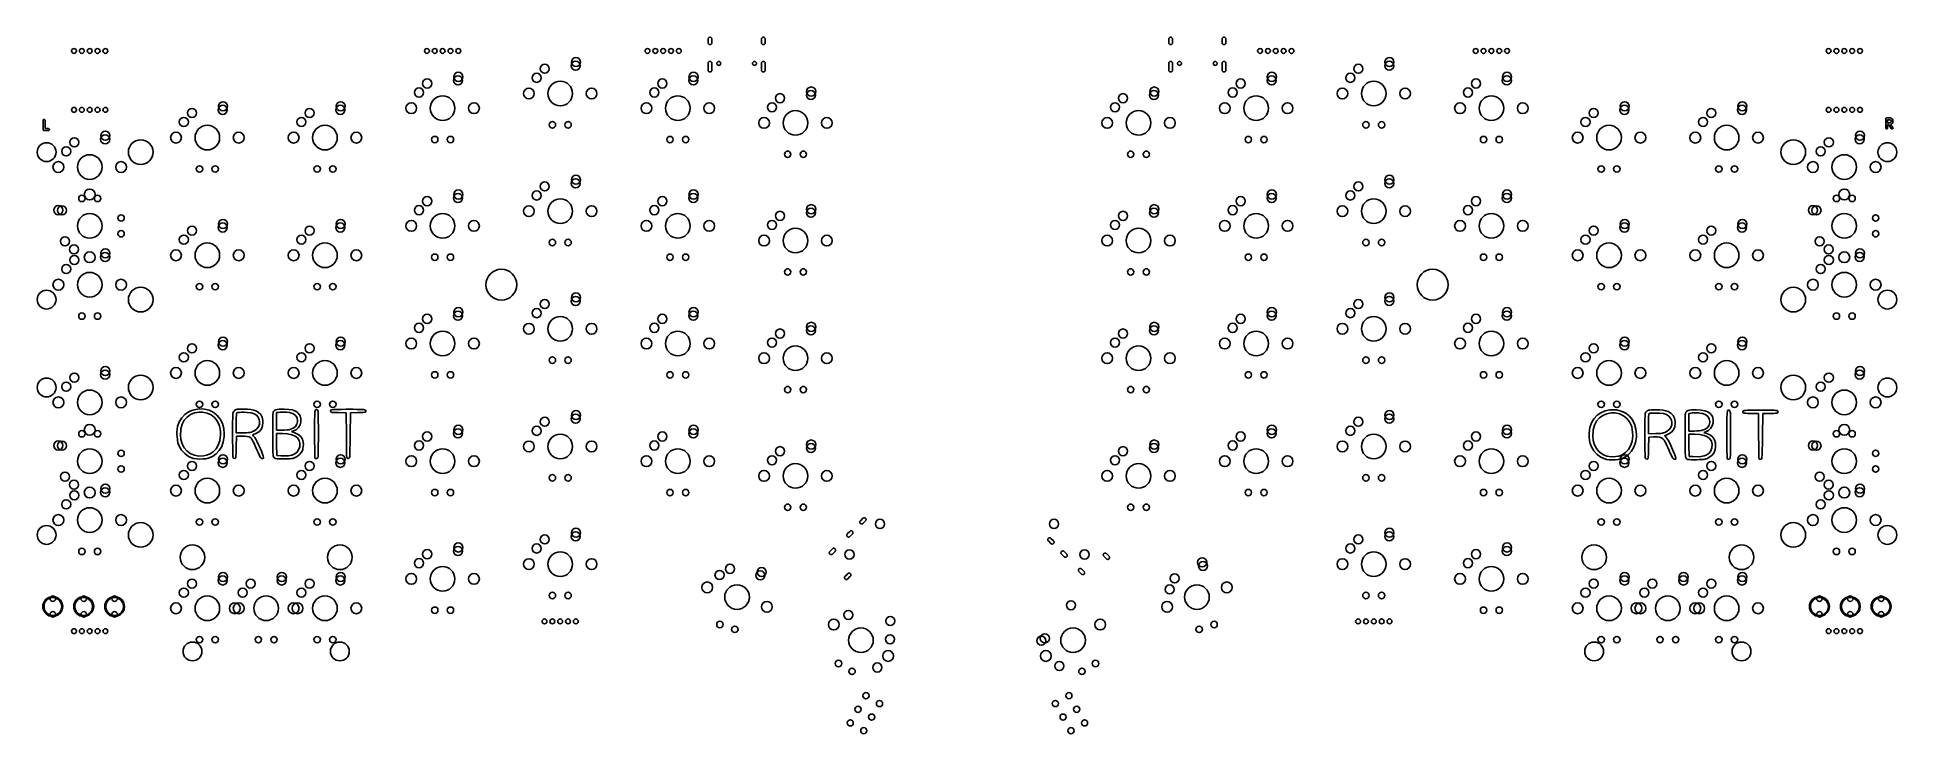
# Model space of a CAD drawing. Extents: x 31 to 332, y -142 to -29.
import ezdxf

# ---------------------------------------------------------------- set-up
doc = ezdxf.new("R2010")
doc.units = 0
doc.header["$MEASUREMENT"] = 0
doc.layers.add('BLACK', color=7, linetype='CONTINUOUS')

msp = doc.modelspace()

# ---------------------------------------------------------------- linework, layer by layer
at = {"layer": 'BLACK', "linetype": 'CONTINUOUS'}
for p, q in [((139.848, -29.229), (139.843, -29.2875)), ((139.843, -29.2875), (139.843, -29.8875)), ((139.843, -29.8875), (139.848, -29.946)), ((139.865, -29.1727), (139.848, -29.229)), ((139.848, -29.946), (139.865, -30.0023)), ((139.893, -29.1208), (139.865, -29.1727)), ((139.865, -30.0023), (139.893, -30.0542)), ((139.93, -29.0754), (139.893, -29.1208)), ((139.893, -30.0542), (139.93, -30.0996)), ((139.976, -29.0381), (139.93, -29.0754)), ((139.93, -30.0996), (139.976, -30.1369)), ((140.028, -29.0103), (139.976, -29.0381)), ((140.084, -28.9933), (140.028, -29.0103)), ((140.142, -28.9875), (140.084, -28.9933)), ((140.201, -28.9933), (140.142, -28.9875)), ((140.257, -29.0103), (140.201, -28.9933)), ((140.309, -29.0381), (140.257, -29.0103)), ((140.355, -29.0754), (140.309, -29.0381)), ((140.309, -30.1369), (140.355, -30.0996)), ((140.392, -29.1208), (140.355, -29.0754)), ((140.355, -30.0996), (140.392, -30.0542)), ((140.42, -29.1727), (140.392, -29.1208)), ((140.392, -30.0542), (140.42, -30.0023)), ((140.437, -29.229), (140.42, -29.1727)), ((140.42, -30.0023), (140.437, -29.946)), ((140.442, -29.2875), (140.437, -29.229)), ((140.437, -29.946), (140.442, -29.8875)), ((140.442, -29.8875), (140.442, -29.2875)), ((148.483, -29.2875), (148.482, -29.8875)), ((148.482, -29.8875), (148.488, -29.946)), ((148.488, -29.229), (148.483, -29.2875)), ((148.505, -29.1727), (148.488, -29.229)), ((148.488, -29.946), (148.505, -30.0023)), ((148.533, -29.1208), (148.505, -29.1727)), ((148.505, -30.0023), (148.533, -30.0542)), ((148.57, -29.0754), (148.533, -29.1208)), ((148.533, -30.0542), (148.57, -30.0996)), ((148.616, -29.0381), (148.57, -29.0754)), ((148.57, -30.0996), (148.616, -30.1369)), ((148.668, -29.0103), (148.616, -29.0381)), ((148.724, -28.9933), (148.668, -29.0103)), ((148.782, -28.9875), (148.724, -28.9933)), ((148.841, -28.9933), (148.782, -28.9875)), ((148.897, -29.0103), (148.841, -28.9933)), ((148.949, -29.0381), (148.897, -29.0103)), ((148.995, -29.0754), (148.949, -29.0381)), ((148.949, -30.1369), (148.995, -30.0996)), ((149.032, -29.1208), (148.995, -29.0754)), ((148.995, -30.0996), (149.032, -30.0542)), ((149.06, -29.1727), (149.032, -29.1208)), ((149.032, -30.0542), (149.06, -30.0023)), ((149.077, -29.229), (149.06, -29.1727)), ((149.06, -30.0023), (149.077, -29.946)), ((149.082, -29.2875), (149.077, -29.229)), ((149.077, -29.946), (149.082, -29.8875)), ((149.082, -29.8875), (149.082, -29.2875)), ((214.461, -29.229), (214.455, -29.2875)), ((214.455, -29.2875), (214.455, -29.8875)), ((214.455, -29.8875), (214.461, -29.946)), ((214.478, -29.1727), (214.461, -29.229)), ((214.461, -29.946), (214.478, -30.0023)), ((214.506, -29.1208), (214.478, -29.1727)), ((214.478, -30.0023), (214.506, -30.0542)), ((214.543, -29.0754), (214.506, -29.1208)), ((214.506, -30.0542), (214.543, -30.0996)), ((214.588, -29.0381), (214.543, -29.0754)), ((214.543, -30.0996), (214.588, -30.1369)), ((214.64, -29.0103), (214.588, -29.0381)), ((214.696, -28.9933), (214.64, -29.0103)), ((214.755, -28.9875), (214.696, -28.9933)), ((214.814, -28.9933), (214.755, -28.9875)), ((214.87, -29.0103), (214.814, -28.9933)), ((214.922, -29.0381), (214.87, -29.0103)), ((214.967, -29.0754), (214.922, -29.0381)), ((214.922, -30.1369), (214.967, -30.0996)), ((215.004, -29.1208), (214.967, -29.0754)), ((214.967, -30.0996), (215.004, -30.0542)), ((215.032, -29.1727), (215.004, -29.1208)), ((215.004, -30.0542), (215.032, -30.0023)), ((215.049, -29.229), (215.032, -29.1727)), ((215.032, -30.0023), (215.049, -29.946)), ((215.055, -29.2875), (215.049, -29.229)), ((215.049, -29.946), (215.055, -29.8875)), ((215.055, -29.8875), (215.055, -29.2875)), ((223.101, -29.229), (223.095, -29.2875)), ((223.095, -29.2875), (223.095, -29.8875)), ((223.095, -29.8875), (223.101, -29.946)), ((223.118, -29.1727), (223.101, -29.229)), ((223.101, -29.946), (223.118, -30.0023)), ((223.146, -29.1208), (223.118, -29.1727)), ((223.118, -30.0023), (223.146, -30.0542)), ((223.183, -29.0754), (223.146, -29.1208)), ((223.146, -30.0542), (223.183, -30.0996)), ((223.228, -29.0381), (223.183, -29.0754)), ((223.183, -30.0996), (223.228, -30.1369)), ((223.28, -29.0103), (223.228, -29.0381)), ((223.336, -28.9933), (223.28, -29.0103)), ((223.395, -28.9875), (223.336, -28.9933)), ((223.454, -28.9933), (223.395, -28.9875)), ((223.51, -29.0103), (223.454, -28.9933)), ((223.562, -29.0381), (223.51, -29.0103)), ((223.607, -29.0754), (223.562, -29.0381)), ((223.562, -30.1369), (223.607, -30.0996)), ((223.644, -29.1208), (223.607, -29.0754)), ((223.607, -30.0996), (223.644, -30.0542)), ((223.672, -29.1727), (223.644, -29.1208)), ((223.644, -30.0542), (223.672, -30.0023)), ((223.689, -29.229), (223.672, -29.1727)), ((223.672, -30.0023), (223.689, -29.946)), ((223.695, -29.2875), (223.689, -29.229)), ((223.689, -29.946), (223.695, -29.8875)), ((223.695, -29.8875), (223.695, -29.2875)), ((139.865, -33.1027), (139.848, -33.159)), ((139.893, -33.0508), (139.865, -33.1027)), ((139.93, -33.0054), (139.893, -33.0508)), ((139.976, -32.9681), (139.93, -33.0054)), ((139.976, -30.1369), (140.028, -30.1647)), ((140.028, -32.9403), (139.976, -32.9681)), ((140.028, -30.1647), (140.084, -30.1817)), ((140.084, -32.9233), (140.028, -32.9403)), ((140.084, -30.1817), (140.142, -30.1875)), ((140.142, -32.9175), (140.084, -32.9233)), ((140.142, -30.1875), (140.201, -30.1817)), ((140.201, -32.9233), (140.142, -32.9175)), ((140.201, -30.1817), (140.257, -30.1647)), ((140.257, -32.9403), (140.201, -32.9233)), ((140.257, -30.1647), (140.309, -30.1369)), ((140.309, -32.9681), (140.257, -32.9403)), ((140.355, -33.0054), (140.309, -32.9681)), ((140.392, -33.0508), (140.355, -33.0054)), ((140.42, -33.1027), (140.392, -33.0508)), ((140.437, -33.159), (140.42, -33.1027)), ((148.505, -33.1027), (148.488, -33.159)), ((148.533, -33.0508), (148.505, -33.1027)), ((148.57, -33.0054), (148.533, -33.0508)), ((148.616, -32.9681), (148.57, -33.0054)), ((148.616, -30.1369), (148.668, -30.1647)), ((148.668, -32.9403), (148.616, -32.9681)), ((148.668, -30.1647), (148.724, -30.1817)), ((148.724, -32.9233), (148.668, -32.9403)), ((148.724, -30.1817), (148.782, -30.1875)), ((148.782, -32.9175), (148.724, -32.9233)), ((148.782, -30.1875), (148.841, -30.1817)), ((148.841, -32.9233), (148.782, -32.9175)), ((148.841, -30.1817), (148.897, -30.1647)), ((148.897, -32.9403), (148.841, -32.9233)), ((148.897, -30.1647), (148.949, -30.1369)), ((148.949, -32.9681), (148.897, -32.9403)), ((148.995, -33.0054), (148.949, -32.9681)), ((149.032, -33.0508), (148.995, -33.0054)), ((149.06, -33.1027), (149.032, -33.0508)), ((149.077, -33.159), (149.06, -33.1027)), ((214.478, -33.1027), (214.461, -33.159)), ((214.506, -33.0508), (214.478, -33.1027)), ((214.543, -33.0054), (214.506, -33.0508)), ((214.588, -32.9681), (214.543, -33.0054)), ((214.588, -30.1369), (214.64, -30.1647)), ((214.64, -32.9403), (214.588, -32.9681)), ((214.64, -30.1647), (214.696, -30.1817)), ((214.696, -32.9233), (214.64, -32.9403)), ((214.696, -30.1817), (214.755, -30.1875)), ((214.755, -32.9175), (214.696, -32.9233)), ((214.755, -30.1875), (214.814, -30.1817)), ((214.814, -32.9233), (214.755, -32.9175)), ((214.814, -30.1817), (214.87, -30.1647)), ((214.87, -32.9403), (214.814, -32.9233)), ((214.87, -30.1647), (214.922, -30.1369)), ((214.922, -32.9681), (214.87, -32.9403)), ((214.967, -33.0054), (214.922, -32.9681)), ((215.004, -33.0508), (214.967, -33.0054)), ((215.032, -33.1027), (215.004, -33.0508)), ((215.049, -33.159), (215.032, -33.1027)), ((223.118, -33.1027), (223.101, -33.159)), ((223.146, -33.0508), (223.118, -33.1027)), ((223.183, -33.0054), (223.146, -33.0508)), ((223.228, -32.9681), (223.183, -33.0054)), ((223.228, -30.1369), (223.28, -30.1647)), ((223.28, -32.9403), (223.228, -32.9681)), ((223.28, -30.1647), (223.336, -30.1817)), ((223.336, -32.9233), (223.28, -32.9403)), ((223.336, -30.1817), (223.395, -30.1875)), ((223.395, -32.9175), (223.336, -32.9233)), ((223.395, -30.1875), (223.454, -30.1817)), ((223.454, -32.9233), (223.395, -32.9175)), ((223.454, -30.1817), (223.51, -30.1647)), ((223.51, -32.9403), (223.454, -32.9233)), ((223.51, -30.1647), (223.562, -30.1369)), ((223.562, -32.9681), (223.51, -32.9403)), ((223.607, -33.0054), (223.562, -32.9681)), ((223.644, -33.0508), (223.607, -33.0054)), ((223.672, -33.1027), (223.644, -33.0508)), ((223.689, -33.159), (223.672, -33.1027)), ((139.848, -33.159), (139.843, -33.2175)), ((139.843, -33.2175), (139.843, -34.3175)), ((139.843, -34.3175), (139.848, -34.376)), ((139.848, -34.376), (139.865, -34.4323)), ((139.865, -34.4323), (139.893, -34.4842)), ((139.893, -34.4842), (139.93, -34.5296)), ((139.93, -34.5296), (139.976, -34.5669)), ((139.976, -34.5669), (140.028, -34.5947)), ((140.028, -34.5947), (140.084, -34.6117)), ((140.084, -34.6117), (140.142, -34.6175)), ((140.142, -34.6175), (140.201, -34.6117)), ((140.201, -34.6117), (140.257, -34.5947)), ((140.257, -34.5947), (140.309, -34.5669)), ((140.309, -34.5669), (140.355, -34.5296)), ((140.355, -34.5296), (140.392, -34.4842)), ((140.392, -34.4842), (140.42, -34.4323)), ((140.42, -34.4323), (140.437, -34.376)), ((140.442, -33.2175), (140.437, -33.159)), ((140.437, -34.376), (140.442, -34.3175)), ((140.442, -34.3175), (140.442, -33.2175)), ((148.483, -33.2175), (148.482, -34.3175)), ((148.482, -34.3175), (148.488, -34.376)), ((148.488, -33.159), (148.483, -33.2175)), ((148.488, -34.376), (148.505, -34.4323)), ((148.505, -34.4323), (148.533, -34.4842)), ((148.533, -34.4842), (148.57, -34.5296)), ((148.57, -34.5296), (148.616, -34.5669)), ((148.616, -34.5669), (148.668, -34.5947)), ((148.668, -34.5947), (148.724, -34.6117)), ((148.724, -34.6117), (148.782, -34.6175)), ((148.782, -34.6175), (148.841, -34.6117)), ((148.841, -34.6117), (148.897, -34.5947)), ((148.897, -34.5947), (148.949, -34.5669)), ((148.949, -34.5669), (148.995, -34.5296)), ((148.995, -34.5296), (149.032, -34.4842)), ((149.032, -34.4842), (149.06, -34.4323)), ((149.06, -34.4323), (149.077, -34.376)), ((149.082, -33.2175), (149.077, -33.159)), ((149.077, -34.376), (149.082, -34.3175)), ((149.082, -34.3175), (149.082, -33.2175)), ((214.461, -33.159), (214.455, -33.2175)), ((214.455, -33.2175), (214.455, -34.3175)), ((214.455, -34.3175), (214.461, -34.376)), ((214.461, -34.376), (214.478, -34.4323)), ((214.478, -34.4323), (214.506, -34.4842)), ((214.506, -34.4842), (214.543, -34.5296)), ((214.543, -34.5296), (214.588, -34.5669)), ((214.588, -34.5669), (214.64, -34.5947)), ((214.64, -34.5947), (214.696, -34.6117)), ((214.696, -34.6117), (214.755, -34.6175)), ((214.755, -34.6175), (214.814, -34.6117)), ((214.814, -34.6117), (214.87, -34.5947)), ((214.87, -34.5947), (214.922, -34.5669)), ((214.922, -34.5669), (214.967, -34.5296)), ((214.967, -34.5296), (215.004, -34.4842)), ((215.004, -34.4842), (215.032, -34.4323)), ((215.032, -34.4323), (215.049, -34.376)), ((215.055, -33.2175), (215.049, -33.159)), ((215.049, -34.376), (215.055, -34.3175)), ((215.055, -34.3175), (215.055, -33.2175)), ((223.101, -33.159), (223.095, -33.2175)), ((223.095, -33.2175), (223.095, -34.3175)), ((223.095, -34.3175), (223.101, -34.376)), ((223.101, -34.376), (223.118, -34.4323)), ((223.118, -34.4323), (223.146, -34.4842)), ((223.146, -34.4842), (223.183, -34.5296)), ((223.183, -34.5296), (223.228, -34.5669)), ((223.228, -34.5669), (223.28, -34.5947)), ((223.28, -34.5947), (223.336, -34.6117)), ((223.336, -34.6117), (223.395, -34.6175)), ((223.395, -34.6175), (223.454, -34.6117)), ((223.454, -34.6117), (223.51, -34.5947)), ((223.51, -34.5947), (223.562, -34.5669)), ((223.562, -34.5669), (223.607, -34.5296)), ((223.607, -34.5296), (223.644, -34.4842)), ((223.644, -34.4842), (223.672, -34.4323)), ((223.672, -34.4323), (223.689, -34.376)), ((223.695, -33.2175), (223.689, -33.159)), ((223.689, -34.376), (223.695, -34.3175)), ((223.695, -34.3175), (223.695, -33.2175)), ((330.58, -42.1738), (330.585, -42.1614)), ((330.585, -42.1614), (330.587, -42.1485)), ((330.587, -42.1485), (330.594, -42.1372)), ((330.594, -42.1372), (330.598, -42.1248)), ((330.598, -42.1248), (330.606, -42.1148)), ((330.606, -42.1148), (330.613, -42.1034)), ((330.613, -42.1034), (330.623, -42.095)), ((330.623, -42.095), (330.631, -42.0849)), ((330.631, -42.0849), (330.643, -42.0784)), ((330.643, -42.0784), (330.653, -42.0699)), ((330.653, -42.0699), (330.665, -42.0654)), ((330.665, -42.0654), (330.677, -42.0589)), ((330.677, -42.0589), (330.69, -42.0566)), ((330.69, -42.0566), (330.702, -42.0521)), ((330.702, -42.0521), (330.715, -42.0521)), ((330.715, -42.0521), (330.728, -42.0498)), ((330.728, -42.0498), (331.299, -42.0498)), ((331.299, -42.0498), (331.308, -42.0513)), ((331.308, -42.0513), (331.316, -42.0508)), ((331.316, -42.0508), (331.333, -42.0558)), ((331.333, -42.0558), (331.351, -42.0589)), ((331.351, -42.0589), (331.358, -42.0632)), ((331.358, -42.0632), (331.366, -42.0657)), ((331.366, -42.0657), (331.509, -42.1371)), ((331.509, -42.1371), (331.529, -42.1514)), ((331.529, -42.1514), (331.548, -42.1652)), ((331.548, -42.1652), (331.62, -42.2366)), ((32.1437, -42.4379), (32.1528, -42.3866)), ((32.1437, -43.9379), (32.1437, -42.4379)), ((32.146, -43.9509), (32.1437, -43.9379)), ((32.146, -43.964), (32.146, -43.9509)), ((32.1505, -43.9763), (32.146, -43.964)), ((32.1528, -43.9892), (32.1505, -43.9763)), ((32.1528, -42.3866), (32.1788, -42.3415)), ((32.1594, -44.0006), (32.1528, -43.9892)), ((32.1638, -44.0129), (32.1594, -44.0006)), ((32.1723, -44.023), (32.1638, -44.0129)), ((32.1788, -44.0344), (32.1723, -44.023)), ((32.1788, -42.3415), (32.2188, -42.308)), ((32.1889, -44.0428), (32.1788, -44.0344)), ((32.1973, -44.0529), (32.1889, -44.0428)), ((32.2087, -44.0594), (32.1973, -44.0529)), ((32.2188, -44.0678), (32.2087, -44.0594)), ((32.2188, -42.308), (32.2677, -42.2902)), ((32.2311, -44.0723), (32.2188, -44.0678)), ((32.2424, -44.0789), (32.2311, -44.0723)), ((32.2554, -44.0812), (32.2424, -44.0789)), ((32.2677, -44.0857), (32.2554, -44.0812)), ((32.2677, -42.2902), (32.3198, -42.2902)), ((32.2808, -44.0857), (32.2677, -44.0857)), ((32.2937, -44.0879), (32.2808, -44.0857)), ((33.008, -44.0879), (32.2937, -44.0879)), ((32.3198, -42.2902), (32.3687, -42.308)), ((32.3687, -42.308), (32.4087, -42.3415)), ((32.4087, -42.3415), (32.4347, -42.3866)), ((32.4347, -42.3866), (32.4438, -42.4379)), ((32.4438, -42.4379), (32.4438, -43.7879)), ((32.4438, -43.7879), (33.008, -43.7879)), ((33.008, -43.7879), (33.0593, -43.797)), ((33.0593, -44.0789), (33.008, -44.0879)), ((33.0593, -43.797), (33.1045, -43.823)), ((33.1045, -44.0529), (33.0593, -44.0789)), ((33.1045, -43.823), (33.1379, -43.8629)), ((33.1379, -44.0129), (33.1045, -44.0529)), ((33.1379, -43.8629), (33.1558, -43.9119)), ((33.1558, -43.964), (33.1379, -44.0129)), ((33.1558, -43.9119), (33.1558, -43.964)), ((330.578, -42.1998), (330.58, -42.1869)), ((330.578, -43.6998), (330.578, -42.1998)), ((330.587, -43.7511), (330.578, -43.6998)), ((330.58, -42.1869), (330.58, -42.1738)), ((330.613, -43.7962), (330.587, -43.7511)), ((330.653, -43.8297), (330.613, -43.7962)), ((330.702, -43.8475), (330.653, -43.8297)), ((330.754, -43.8475), (330.702, -43.8475)), ((330.803, -43.8297), (330.754, -43.8475)), ((330.843, -43.7962), (330.803, -43.8297)), ((330.869, -43.7511), (330.843, -43.7962)), ((330.878, -43.6998), (330.869, -43.7511)), ((330.878, -42.3498), (330.878, -42.8355)), ((331.264, -42.3498), (330.878, -42.3498)), ((330.878, -42.8355), (331.264, -42.8355)), ((331.007, -43.1355), (330.878, -43.1355)), ((330.878, -43.1355), (330.878, -43.6998)), ((331.462, -43.7858), (331.007, -43.1355)), ((331.353, -42.3945), (331.264, -42.3498)), ((331.264, -42.8355), (331.353, -42.7908)), ((331.39, -42.4315), (331.353, -42.3945)), ((331.353, -42.7908), (331.39, -42.7538)), ((331.366, -43.1197), (331.363, -43.1208)), ((331.363, -43.1208), (331.708, -43.6138)), ((331.509, -43.0483), (331.366, -43.1197)), ((331.435, -42.5209), (331.39, -42.4315)), ((331.39, -42.7538), (331.435, -42.6644)), ((331.435, -42.6644), (331.435, -42.5209)), ((331.499, -43.8227), (331.462, -43.7858)), ((331.546, -43.8447), (331.499, -43.8227)), ((331.529, -43.034), (331.509, -43.0483)), ((331.548, -43.0202), (331.529, -43.034)), ((331.598, -43.8493), (331.546, -43.8447)), ((331.62, -42.9487), (331.548, -43.0202)), ((331.648, -43.8358), (331.598, -43.8493)), ((331.62, -42.2366), (331.633, -42.2563)), ((331.633, -42.9291), (331.62, -42.9487)), ((331.633, -42.2563), (331.648, -42.2756)), ((331.648, -42.9098), (331.633, -42.9291)), ((331.648, -42.2756), (331.719, -42.4185)), ((331.719, -42.7669), (331.648, -42.9098)), ((331.691, -43.8059), (331.648, -43.8358)), ((331.721, -43.7632), (331.691, -43.8059)), ((331.708, -43.6138), (331.73, -43.661)), ((331.719, -42.4185), (331.722, -42.4267)), ((331.722, -42.7586), (331.719, -42.7669)), ((331.734, -43.7129), (331.721, -43.7632)), ((331.722, -42.4267), (331.726, -42.4342)), ((331.726, -42.7511), (331.722, -42.7586)), ((331.726, -42.4342), (331.729, -42.4515)), ((331.729, -42.7338), (331.726, -42.7511)), ((331.729, -42.4515), (331.734, -42.4684)), ((331.734, -42.717), (331.729, -42.7338)), ((331.73, -43.661), (331.734, -43.7129)), ((331.734, -42.4684), (331.734, -42.477)), ((331.734, -42.477), (331.735, -42.4855)), ((331.735, -42.6998), (331.734, -42.7083)), ((331.734, -42.7083), (331.734, -42.717)), ((331.735, -42.4855), (331.735, -42.6998)), ((54.5802, -90.6234), (55.0886, -90.0783)), ((55.0886, -90.0783), (55.089, -90.078)), ((55.089, -90.078), (55.0894, -90.0776)), ((55.0894, -90.0776), (55.6961, -89.651)), ((56.0045, -90.0802), (55.4542, -90.478)), ((55.6961, -89.651), (55.6966, -89.6508)), ((55.6966, -89.6508), (55.697, -89.6505)), ((55.697, -89.6505), (56.3869, -89.3523)), ((56.6538, -89.8154), (56.0045, -90.0802)), ((56.3869, -89.3523), (56.3874, -89.3522)), ((56.3874, -89.3522), (56.3878, -89.352)), ((56.3878, -89.352), (57.1455, -89.1921)), ((57.396, -89.6898), (56.6538, -89.8154)), ((57.1455, -89.1921), (57.146, -89.1921)), ((57.146, -89.1921), (57.1464, -89.192)), ((57.1464, -89.192), (57.9566, -89.1803)), ((58.0158, -89.6995), (57.396, -89.6898)), ((57.9566, -89.1803), (57.9569, -89.1804)), ((57.9569, -89.1804), (57.9572, -89.1804)), ((57.9572, -89.1804), (58.2564, -89.214)), ((58.7203, -89.8499), (58.0158, -89.6995)), ((58.2564, -89.214), (58.2567, -89.2141)), ((58.2567, -89.2141), (58.257, -89.2141)), ((58.257, -89.2141), (59.0101, -89.3895)), ((59.353, -90.1432), (58.7203, -89.8499)), ((59.0101, -89.3895), (59.0105, -89.3897)), ((59.0105, -89.3897), (59.011, -89.3898)), ((59.011, -89.3898), (59.66, -89.6868)), ((59.8986, -90.5694), (59.353, -90.1432)), ((59.66, -89.6868), (59.6604, -89.6871)), ((59.6604, -89.6871), (59.6609, -89.6874)), ((59.6609, -89.6874), (60.2306, -90.118)), ((60.2306, -90.118), (60.2308, -90.1182)), ((60.2308, -90.1182), (60.231, -90.1184)), ((60.231, -90.1184), (60.3301, -90.214)), ((60.3301, -90.214), (60.3302, -90.2143)), ((60.3302, -90.2143), (60.3305, -90.2145)), ((60.3305, -90.2145), (60.8187, -90.8208)), ((62.8436, -90.7222), (62.8552, -90.2835)), ((62.8552, -90.2834), (62.8697, -89.9606)), ((62.8552, -90.2835), (62.8552, -90.2834)), ((62.8552, -90.2835), (62.8552, -90.2835)), ((62.8697, -89.9603), (62.887, -89.7753)), ((62.8697, -89.9605), (62.8697, -89.9603)), ((62.8697, -89.9606), (62.8697, -89.9605)), ((62.887, -89.7753), (62.8871, -89.775)), ((62.8871, -89.7747), (62.8917, -89.7533)), ((62.8871, -89.775), (62.8871, -89.7747)), ((62.8917, -89.7533), (62.892, -89.7526)), ((62.892, -89.7526), (62.8923, -89.7519)), ((62.8923, -89.7519), (62.9993, -89.5595)), ((62.9993, -89.5595), (62.9998, -89.559)), ((62.9998, -89.559), (63.0001, -89.5584)), ((63.0001, -89.5584), (63.1801, -89.3751)), ((63.1801, -89.3751), (63.1804, -89.3749)), ((63.1804, -89.3749), (63.1807, -89.3746)), ((63.1807, -89.3746), (63.1877, -89.3693)), ((63.1877, -89.3693), (63.1879, -89.3692)), ((63.1879, -89.3692), (63.188, -89.3691)), ((63.188, -89.3691), (63.2996, -89.2972)), ((63.2996, -89.2972), (63.3, -89.297)), ((63.3, -89.297), (63.3005, -89.2968)), ((63.3005, -89.2968), (63.4305, -89.2473)), ((63.4349, -90.2186), (63.4253, -90.5383)), ((63.4305, -89.2473), (63.431, -89.2472)), ((63.431, -89.2472), (63.4314, -89.2471)), ((63.4314, -89.2471), (63.6123, -89.216)), ((63.452, -90.0047), (63.4349, -90.2186)), ((63.4784, -89.874), (63.452, -90.0047)), ((63.5157, -89.8037), (63.4784, -89.874)), ((63.5654, -89.7699), (63.5157, -89.8037)), ((63.6793, -89.7488), (63.5654, -89.7699)), ((63.6123, -89.216), (63.6126, -89.216)), ((63.6126, -89.216), (63.6128, -89.2159)), ((63.6128, -89.2159), (63.8769, -89.199)), ((63.9347, -89.7286), (63.6793, -89.7488)), ((63.8769, -89.199), (63.877, -89.199)), ((63.877, -89.199), (63.8771, -89.199)), ((63.8771, -89.199), (64.2568, -89.1923)), ((64.2835, -89.7152), (63.9347, -89.7286)), ((64.2568, -89.1923), (64.5857, -89.1913)), ((64.2568, -89.1923), (64.2568, -89.1923)), ((64.2568, -89.1923), (64.2568, -89.1923)), ((64.6853, -89.7106), (64.2835, -89.7152)), ((64.5857, -89.1913), (64.5857, -89.1914)), ((64.5857, -89.1914), (64.5858, -89.1913)), ((64.5858, -89.1913), (65.2594, -89.206)), ((65.1994, -89.7264), (64.6853, -89.7106)), ((65.8318, -89.8076), (65.1994, -89.7264)), ((65.2594, -89.206), (65.2596, -89.206)), ((65.2596, -89.206), (65.2598, -89.206)), ((65.2598, -89.206), (65.7993, -89.2548)), ((65.7993, -89.2548), (65.7996, -89.2549)), ((65.7996, -89.2549), (65.7999, -89.2549)), ((65.7999, -89.2549), (66.2385, -89.3454)), ((66.3286, -89.9633), (65.8318, -89.8076)), ((66.2385, -89.3454), (66.2389, -89.3455)), ((66.2389, -89.3455), (66.2393, -89.3456)), ((66.2393, -89.3456), (66.6101, -89.4852)), ((66.7031, -90.1998), (66.3286, -89.9633)), ((66.6101, -89.4852), (66.6105, -89.4854)), ((66.6105, -89.4854), (66.6109, -89.4855)), ((66.6109, -89.4855), (66.9472, -89.6817)), ((66.9685, -90.5237), (66.7031, -90.1998)), ((66.9472, -89.6817), (66.9473, -89.6819)), ((66.9473, -89.6819), (66.9475, -89.682)), ((66.9475, -89.682), (67.0315, -89.7418)), ((67.0315, -89.7418), (67.0318, -89.742)), ((67.0318, -89.742), (67.0321, -89.7422)), ((67.0321, -89.7422), (67.3927, -90.0919)), ((67.3927, -90.0919), (67.3931, -90.0925)), ((67.3931, -90.0925), (67.3936, -90.0931)), ((67.3936, -90.0931), (67.6222, -90.523)), ((69.3469, -90.6118), (69.3556, -90.2645)), ((69.3556, -90.2644), (69.3682, -90.0067)), ((69.3556, -90.2645), (69.3556, -90.2644)), ((69.3556, -90.2645), (69.3556, -90.2645)), ((69.3682, -90.0064), (69.3855, -89.8222)), ((69.3682, -90.0066), (69.3682, -90.0064)), ((69.3682, -90.0067), (69.3682, -90.0066)), ((69.3855, -89.8218), (69.3952, -89.7679)), ((69.3855, -89.822), (69.3855, -89.8218)), ((69.3855, -89.8222), (69.3855, -89.822)), ((69.3952, -89.7679), (69.4083, -89.6951)), ((69.3952, -89.7679), (69.3952, -89.7679)), ((69.4083, -89.6951), (69.4084, -89.6947)), ((69.4084, -89.6947), (69.4085, -89.6944)), ((69.4085, -89.6944), (69.4374, -89.6092)), ((69.4374, -89.6092), (69.4376, -89.6088)), ((69.4376, -89.6088), (69.4378, -89.6083)), ((69.4378, -89.6083), (69.4736, -89.5488)), ((69.4736, -89.5488), (69.4739, -89.5485)), ((69.4739, -89.5485), (69.4741, -89.5481)), ((69.4741, -89.5481), (69.5099, -89.5064)), ((69.5099, -89.5064), (69.5101, -89.5062)), ((69.5101, -89.5062), (69.5104, -89.5059)), ((69.5104, -89.5059), (69.6471, -89.3849)), ((69.6471, -89.3849), (69.6476, -89.3845)), ((69.6476, -89.3845), (69.6481, -89.3842)), ((69.6481, -89.3842), (69.8161, -89.2984)), ((69.8161, -89.2984), (69.8167, -89.2982)), ((69.8167, -89.2982), (69.8172, -89.298)), ((69.8172, -89.298), (70.0457, -89.2423)), ((70.2529, -89.7213), (69.9397, -89.7731)), ((69.9397, -89.7731), (69.9397, -92.6203)), ((70.0457, -89.2423), (70.046, -89.2423)), ((70.046, -89.2423), (70.0464, -89.2422)), ((70.0464, -89.2422), (70.3645, -89.2113)), ((70.4937, -89.6914), (70.2529, -89.7213)), ((70.3645, -89.2113), (70.3647, -89.2113)), ((70.3647, -89.2113), (70.3649, -89.2112)), ((70.3649, -89.2112), (70.8019, -89.1999)), ((71.0267, -89.6701), (70.4937, -89.6914)), ((70.8019, -89.1999), (70.8019, -89.1999)), ((70.8019, -89.1999), (70.802, -89.1999)), ((70.802, -89.1999), (71.2047, -89.2008)), ((71.582, -89.6936), (71.0267, -89.6701)), ((71.2047, -89.2008), (71.2048, -89.2009)), ((71.2048, -89.2009), (71.2049, -89.2008)), ((71.2049, -89.2008), (71.9521, -89.2388)), ((72.0674, -89.7598), (71.582, -89.6936)), ((71.9521, -89.2388), (71.9524, -89.2389)), ((71.9524, -89.2389), (71.9527, -89.2389)), ((71.9527, -89.2389), (72.5567, -89.3425)), ((72.1941, -89.789), (72.0674, -89.7598)), ((72.6911, -89.9799), (72.1941, -89.789)), ((72.5567, -89.3425), (72.5572, -89.3427)), ((72.5572, -89.3427), (72.5576, -89.3428)), ((72.5576, -89.3428), (73.0341, -89.5186)), ((73.048, -90.2624), (72.6911, -89.9799)), ((73.0341, -89.5186), (73.0347, -89.519)), ((73.0347, -89.519), (73.0352, -89.5192)), ((73.0352, -89.5192), (73.3997, -89.7739)), ((73.2635, -90.6347), (73.048, -90.2624)), ((73.3997, -89.7739), (73.4002, -89.7744)), ((73.4002, -89.7744), (73.4008, -89.7749)), ((73.4008, -89.7749), (73.6688, -90.1151)), ((73.6688, -90.1151), (73.669, -90.1155)), ((73.669, -90.1155), (73.6693, -90.1159)), ((73.6693, -90.1159), (73.7565, -90.2849)), ((73.7565, -90.2849), (73.7566, -90.2854)), ((73.7566, -90.2854), (73.7568, -90.2858)), ((73.7568, -90.2858), (73.8958, -90.7803)), ((76.1265, -90.3596), (76.1414, -89.9598)), ((76.1414, -89.9596), (76.1634, -89.6633)), ((76.1414, -89.9597), (76.1414, -89.9596)), ((76.1414, -89.9598), (76.1414, -89.9597)), ((76.1634, -89.6633), (76.1635, -89.6631)), ((76.1635, -89.6629), (76.194, -89.4567)), ((76.1635, -89.6631), (76.1635, -89.6629)), ((76.194, -89.4567), (76.1942, -89.4564)), ((76.1942, -89.456), (76.2348, -89.3268)), ((76.1942, -89.4564), (76.1942, -89.456)), ((76.2348, -89.3267), (76.2352, -89.326)), ((76.2348, -89.3268), (76.2348, -89.3267)), ((76.2348, -89.3268), (76.2348, -89.3268)), ((76.2352, -89.326), (76.2356, -89.3253)), ((76.2356, -89.3252), (76.2875, -89.2599)), ((76.2356, -89.3253), (76.2356, -89.3252)), ((76.2356, -89.3253), (76.2356, -89.3253)), ((76.2875, -89.2599), (76.2881, -89.2594)), ((76.2881, -89.2594), (76.2887, -89.2588)), ((76.2887, -89.2588), (76.2888, -89.2588)), ((76.2888, -89.2588), (76.2896, -89.2585)), ((76.2888, -89.2588), (76.2888, -89.2588)), ((76.2896, -89.2585), (76.2903, -89.2581)), ((76.2903, -89.2581), (76.355, -89.2435)), ((76.355, -89.2435), (76.3554, -89.2435)), ((76.3554, -89.2435), (76.3557, -89.2434)), ((76.3557, -89.2434), (76.3562, -89.2434)), ((76.3562, -89.2434), (76.3567, -89.2434)), ((76.3567, -89.2434), (76.3571, -89.2435)), ((76.3571, -89.2435), (76.3575, -89.2436)), ((76.3575, -89.2436), (76.4363, -89.2664)), ((76.4363, -89.2664), (76.4367, -89.2666)), ((76.4367, -89.2666), (76.4371, -89.2667)), ((76.4371, -89.2667), (76.5314, -89.3138)), ((76.5314, -89.3138), (76.5315, -89.3138)), ((76.5315, -89.3138), (76.5316, -89.3139)), ((76.5316, -89.3139), (76.5356, -89.316)), ((76.5356, -89.316), (76.5357, -89.3161)), ((76.5357, -89.3161), (76.5359, -89.3162)), ((76.5359, -89.3162), (76.5773, -89.3419)), ((76.5773, -89.3419), (76.5779, -89.3424)), ((76.5779, -89.3424), (76.5784, -89.3428)), ((76.5784, -89.3428), (76.6128, -89.3815)), ((76.6128, -89.3815), (76.6132, -89.3822)), ((76.6132, -89.3822), (76.6136, -89.3829)), ((76.6136, -89.3829), (76.6415, -89.4495)), ((76.6415, -89.4495), (76.6416, -89.45)), ((76.6416, -89.45), (76.6418, -89.4505)), ((76.6418, -89.4505), (76.6639, -89.5601)), ((76.6639, -89.5601), (76.6639, -89.5603)), ((76.6639, -89.5603), (76.6639, -89.5605)), ((76.6639, -89.5605), (76.6809, -89.728)), ((76.6809, -89.728), (76.6809, -89.7281)), ((76.6809, -89.7281), (76.6809, -89.7282)), ((76.6809, -89.7282), (76.6934, -89.9686)), ((76.6934, -89.9686), (76.6934, -89.9687)), ((76.6934, -89.9687), (76.6934, -89.9687)), ((76.6934, -89.9687), (76.7022, -90.2969)), ((76.7022, -90.2969), (76.7022, -90.297)), ((76.7022, -90.297), (76.7022, -90.297)), ((76.7022, -90.297), (76.7078, -90.728)), ((78.6712, -89.5032), (78.6713, -89.503)), ((78.6712, -89.5038), (78.6712, -89.5032)), ((78.6712, -89.5044), (78.6712, -89.5038)), ((78.6713, -89.5047), (78.6712, -89.5044)), ((78.6713, -89.5027), (78.6864, -89.426)), ((78.6713, -89.503), (78.6713, -89.5027)), ((78.6713, -89.5049), (78.6713, -89.5047)), ((78.6964, -89.5998), (78.6713, -89.5049)), ((78.6864, -89.426), (78.6867, -89.4253)), ((78.6867, -89.4253), (78.687, -89.4245)), ((78.687, -89.4244), (78.6876, -89.4238)), ((78.687, -89.4245), (78.687, -89.4244)), ((78.687, -89.4245), (78.687, -89.4245)), ((78.6876, -89.4238), (78.6881, -89.4232)), ((78.6881, -89.4232), (78.7588, -89.3628)), ((78.6967, -89.6004), (78.6964, -89.5998)), ((78.6969, -89.601), (78.6967, -89.6004)), ((78.7198, -89.6404), (78.6969, -89.601)), ((78.72, -89.6406), (78.7198, -89.6404)), ((78.7202, -89.6409), (78.72, -89.6406)), ((78.7206, -89.6413), (78.7202, -89.6409)), ((78.721, -89.6417), (78.7206, -89.6413)), ((78.7212, -89.6419), (78.721, -89.6417)), ((78.7214, -89.6421), (78.7212, -89.6419)), ((78.7921, -89.6883), (78.7214, -89.6421)), ((78.7588, -89.3628), (78.7589, -89.3627)), ((78.7589, -89.3626), (78.7596, -89.3623)), ((78.7589, -89.3627), (78.7589, -89.3626)), ((78.7596, -89.3623), (78.7603, -89.3619)), ((78.7603, -89.3619), (78.7604, -89.3619)), ((78.7604, -89.3619), (78.7605, -89.3618)), ((78.7605, -89.3618), (78.902, -89.3158)), ((78.793, -89.6887), (78.7921, -89.6883)), ((78.7937, -89.689), (78.793, -89.6887)), ((78.9306, -89.7216), (78.7937, -89.689)), ((78.902, -89.3158), (78.9024, -89.3157)), ((78.9024, -89.3157), (78.9028, -89.3156)), ((78.9028, -89.3156), (79.1304, -89.282)), ((78.9309, -89.7216), (78.9306, -89.7216)), ((78.9312, -89.7217), (78.9309, -89.7216)), ((79.16, -89.7439), (78.9312, -89.7217)), ((79.1304, -89.282), (79.1306, -89.282)), ((79.1306, -89.282), (79.1308, -89.2819)), ((79.1308, -89.2819), (79.4598, -89.2589)), ((79.1602, -89.7439), (79.16, -89.7439)), ((79.1603, -89.7439), (79.1602, -89.7439)), ((79.5068, -89.7591), (79.1603, -89.7439)), ((79.4598, -89.2589), (79.4599, -89.2589)), ((79.4599, -89.2589), (79.46, -89.2589)), ((79.46, -89.2589), (79.9057, -89.2445)), ((79.5069, -89.7591), (79.5068, -89.7591)), ((79.5068, -89.7591), (79.5068, -89.7591)), ((79.9969, -89.7706), (79.5069, -89.7591)), ((79.9057, -89.2445), (79.9057, -89.2445)), ((79.9057, -89.2445), (79.9058, -89.2445)), ((79.9058, -89.2445), (80.4834, -89.2368)), ((81.2327, -89.7939), (79.9969, -89.7706)), ((79.9969, -89.7706), (79.9969, -89.7706)), ((79.9969, -89.7706), (79.9969, -89.7706)), ((80.4834, -89.2368), (80.4834, -89.2368)), ((80.4834, -89.2368), (80.4835, -89.2368)), ((80.4835, -89.2368), (81.2083, -89.2339)), ((81.2083, -89.2339), (81.2084, -89.2339)), ((81.2084, -89.2339), (81.5821, -89.2337)), ((81.2084, -89.2339), (81.2084, -89.2339)), ((81.2539, -93.3874), (81.2327, -89.7939)), ((81.5821, -89.2337), (81.5821, -89.2337)), ((81.5821, -89.2337), (81.5822, -89.2337)), ((81.5822, -89.2337), (82.3369, -89.2347)), ((81.9199, -89.7939), (81.8777, -93.3874)), ((83.1252, -89.7705), (81.9199, -89.7939)), ((82.3369, -89.2347), (82.3369, -89.2347)), ((82.3369, -89.2347), (82.3369, -89.2347)), ((82.3369, -89.2347), (82.9396, -89.2383)), ((82.9396, -89.2383), (82.9396, -89.2384)), ((82.9396, -89.2384), (82.9396, -89.2383)), ((82.9396, -89.2383), (83.4074, -89.2454)), ((83.1821, -89.7694), (83.1252, -89.7705)), ((83.1252, -89.7705), (83.1252, -89.7705)), ((83.1822, -89.7693), (83.1821, -89.7694)), ((83.6603, -89.7562), (83.1822, -89.7693)), ((83.1822, -89.7693), (83.1822, -89.7693)), ((83.4074, -89.2454), (83.4075, -89.2454)), ((83.4075, -89.2454), (83.4075, -89.2454)), ((83.4075, -89.2454), (83.7577, -89.2566)), ((83.6604, -89.7562), (83.6603, -89.7562)), ((83.9956, -89.7377), (83.6604, -89.7562)), ((83.6604, -89.7562), (83.6604, -89.7562)), ((83.7577, -89.2566), (83.7578, -89.2566)), ((83.7578, -89.2566), (83.7579, -89.2566)), ((83.7579, -89.2566), (84.0077, -89.2728)), ((83.9958, -89.7376), (83.9956, -89.7377)), ((83.996, -89.7376), (83.9958, -89.7376)), ((84.2123, -89.7108), (83.996, -89.7376)), ((84.0077, -89.2728), (84.0078, -89.2729)), ((84.0078, -89.2729), (84.008, -89.2728)), ((84.008, -89.2728), (84.1746, -89.2948)), ((84.1746, -89.2948), (84.175, -89.2949)), ((84.175, -89.2949), (84.1753, -89.295)), ((84.1753, -89.295), (84.2761, -89.3235)), ((84.2127, -89.7107), (84.2123, -89.7108)), ((84.2131, -89.7107), (84.2127, -89.7107)), ((84.3345, -89.6728), (84.2131, -89.7107)), ((84.2761, -89.3235), (84.2768, -89.3238)), ((84.2768, -89.3238), (84.2775, -89.3242)), ((84.2775, -89.3242), (84.3296, -89.36)), ((84.3296, -89.36), (84.3301, -89.3605)), ((84.3301, -89.3605), (84.3306, -89.361)), ((84.3306, -89.361), (84.3309, -89.3614)), ((84.3309, -89.3614), (84.3313, -89.3621)), ((84.3313, -89.3621), (84.3317, -89.3627)), ((84.3317, -89.3627), (84.3975, -89.5277)), ((84.3348, -89.6726), (84.3345, -89.6728)), ((84.3352, -89.6725), (84.3348, -89.6726)), ((84.3356, -89.6722), (84.3352, -89.6725)), ((84.336, -89.672), (84.3356, -89.6722)), ((84.3363, -89.6717), (84.336, -89.672)), ((84.3366, -89.6715), (84.3363, -89.6717)), ((84.3869, -89.6197), (84.3366, -89.6715)), ((84.3874, -89.6191), (84.3869, -89.6197)), ((84.3878, -89.6185), (84.3874, -89.6191)), ((84.3879, -89.6184), (84.3878, -89.6185)), ((84.3881, -89.6175), (84.3879, -89.6183)), ((84.3879, -89.6183), (84.3879, -89.6184)), ((84.3883, -89.6168), (84.3881, -89.6175)), ((84.3978, -89.5301), (84.3883, -89.6168)), ((84.3975, -89.5277), (84.3976, -89.5281)), ((84.3976, -89.5281), (84.3977, -89.5284)), ((84.3977, -89.5284), (84.3978, -89.5289)), ((84.3978, -89.5289), (84.3979, -89.5294)), ((84.3979, -89.5294), (84.3978, -89.5298)), ((84.3978, -89.5298), (84.3978, -89.5301)), ((283.307, -90.7504), (283.816, -90.2053)), ((283.816, -90.2046), (284.423, -89.778)), ((283.816, -90.205), (283.816, -90.2046)), ((283.816, -90.2053), (283.816, -90.205)), ((284.731, -90.2072), (284.181, -90.605)), ((284.423, -89.778), (284.424, -89.7778)), ((284.424, -89.7775), (285.114, -89.4793)), ((284.424, -89.7778), (284.424, -89.7775)), ((285.381, -89.9424), (284.731, -90.2072)), ((285.114, -89.4792), (285.115, -89.479)), ((285.114, -89.4793), (285.114, -89.4792)), ((285.115, -89.479), (285.872, -89.3191)), ((286.123, -89.8168), (285.381, -89.9424)), ((285.872, -89.3191), (285.873, -89.3191)), ((285.873, -89.319), (286.684, -89.3073)), ((285.873, -89.3191), (285.873, -89.319)), ((286.743, -89.8265), (286.123, -89.8168)), ((286.684, -89.3073), (286.684, -89.3074)), ((286.684, -89.3074), (286.684, -89.3074)), ((286.684, -89.3074), (286.983, -89.341)), ((287.447, -89.9769), (286.743, -89.8265)), ((286.983, -89.341), (286.984, -89.3411)), ((286.984, -89.3411), (286.984, -89.3411)), ((286.984, -89.3411), (287.737, -89.5165)), ((288.08, -90.2702), (287.447, -89.9769)), ((287.737, -89.5165), (287.738, -89.5167)), ((287.738, -89.5167), (287.738, -89.5168)), ((287.738, -89.5168), (288.387, -89.8138)), ((288.626, -90.6964), (288.08, -90.2702)), ((288.387, -89.8138), (288.387, -89.8141)), ((288.387, -89.8141), (288.388, -89.8144)), ((288.388, -89.8144), (288.958, -90.245)), ((288.958, -90.245), (288.958, -90.2452)), ((288.958, -90.2452), (288.958, -90.2454)), ((288.958, -90.2454), (289.057, -90.341)), ((289.057, -90.341), (289.057, -90.3413)), ((289.057, -90.3413), (289.057, -90.3415)), ((289.057, -90.3415), (289.546, -90.9478)), ((291.582, -90.4104), (291.597, -90.0876)), ((291.597, -90.0873), (291.614, -89.9023)), ((291.597, -90.0875), (291.597, -90.0873)), ((291.597, -90.0876), (291.597, -90.0875)), ((291.614, -89.9017), (291.619, -89.8803)), ((291.614, -89.902), (291.614, -89.9017)), ((291.614, -89.9023), (291.614, -89.902)), ((291.619, -89.8789), (291.726, -89.6865)), ((291.619, -89.8796), (291.619, -89.8789)), ((291.619, -89.8803), (291.619, -89.8796)), ((291.726, -89.6865), (291.727, -89.686)), ((291.727, -89.6854), (291.907, -89.5021)), ((291.727, -89.686), (291.727, -89.6854)), ((291.907, -89.5019), (291.908, -89.5016)), ((291.907, -89.5021), (291.907, -89.5019)), ((291.908, -89.5016), (291.915, -89.4963)), ((291.915, -89.4961), (292.027, -89.4242)), ((291.915, -89.4962), (291.915, -89.4961)), ((291.915, -89.4963), (291.915, -89.4962)), ((292.027, -89.4238), (292.158, -89.3743)), ((292.027, -89.424), (292.027, -89.4238)), ((292.027, -89.4242), (292.027, -89.424)), ((292.162, -90.3456), (292.152, -90.6653)), ((292.158, -89.3741), (292.339, -89.343)), ((292.158, -89.3742), (292.158, -89.3741)), ((292.158, -89.3743), (292.158, -89.3742)), ((292.179, -90.1317), (292.162, -90.3456)), ((292.205, -90.001), (292.179, -90.1317)), ((292.243, -89.9307), (292.205, -90.001)), ((292.292, -89.8969), (292.243, -89.9307)), ((292.406, -89.8758), (292.292, -89.8969)), ((292.339, -89.343), (292.34, -89.343)), ((292.34, -89.3429), (292.604, -89.326)), ((292.34, -89.343), (292.34, -89.3429)), ((292.662, -89.8556), (292.406, -89.8758)), ((292.604, -89.326), (292.984, -89.3193)), ((292.604, -89.326), (292.604, -89.326)), ((292.604, -89.326), (292.604, -89.326)), ((293.011, -89.8422), (292.662, -89.8556)), ((292.984, -89.3193), (293.313, -89.3183)), ((292.984, -89.3193), (292.984, -89.3193)), ((292.984, -89.3193), (292.984, -89.3193)), ((293.412, -89.8376), (293.011, -89.8422)), ((293.313, -89.3183), (293.313, -89.3184)), ((293.313, -89.3184), (293.313, -89.3183)), ((293.313, -89.3183), (293.986, -89.333)), ((293.926, -89.8534), (293.412, -89.8376)), ((294.559, -89.9346), (293.926, -89.8534)), ((293.986, -89.333), (293.987, -89.333)), ((293.987, -89.333), (293.987, -89.333)), ((293.987, -89.333), (294.526, -89.3818)), ((294.526, -89.3818), (294.527, -89.3819)), ((294.527, -89.3819), (294.527, -89.3819)), ((294.527, -89.3819), (294.966, -89.4724)), ((295.056, -90.0903), (294.559, -89.9346)), ((294.966, -89.4724), (294.966, -89.4725)), ((294.966, -89.4725), (294.966, -89.4726)), ((294.966, -89.4726), (295.337, -89.6122)), ((295.43, -90.3268), (295.056, -90.0903)), ((295.337, -89.6122), (295.338, -89.6124)), ((295.338, -89.6124), (295.338, -89.6125)), ((295.338, -89.6125), (295.674, -89.8087)), ((295.696, -90.6507), (295.43, -90.3268)), ((295.674, -89.8087), (295.674, -89.8089)), ((295.674, -89.8089), (295.675, -89.809)), ((295.675, -89.809), (295.759, -89.8688)), ((295.759, -89.8688), (295.759, -89.869)), ((295.759, -89.869), (295.759, -89.8692)), ((295.759, -89.8692), (296.12, -90.2189)), ((296.12, -90.2189), (296.12, -90.2195)), ((296.12, -90.2195), (296.121, -90.2201)), ((296.121, -90.2201), (296.349, -90.65)), ((298.083, -90.3914), (298.095, -90.1337)), ((298.095, -90.1334), (298.112, -89.9492)), ((298.095, -90.1336), (298.095, -90.1334)), ((298.095, -90.1337), (298.095, -90.1336)), ((298.112, -89.9492), (298.113, -89.949)), ((298.113, -89.9488), (298.122, -89.8949)), ((298.113, -89.949), (298.113, -89.9488)), ((298.122, -89.8949), (298.135, -89.8221)), ((298.122, -89.8949), (298.122, -89.8949)), ((298.135, -89.8214), (298.164, -89.7362)), ((298.135, -89.8217), (298.135, -89.8214)), ((298.135, -89.8221), (298.135, -89.8217)), ((298.164, -89.7362), (298.165, -89.7358)), ((298.165, -89.7353), (298.201, -89.6758)), ((298.165, -89.7358), (298.165, -89.7353)), ((298.201, -89.6751), (298.237, -89.6334)), ((298.201, -89.6754), (298.201, -89.6751)), ((298.201, -89.6758), (298.201, -89.6754)), ((298.237, -89.6329), (298.374, -89.5119)), ((298.237, -89.6332), (298.237, -89.6329)), ((298.237, -89.6334), (298.237, -89.6332)), ((298.374, -89.5119), (298.375, -89.5115)), ((298.375, -89.5112), (298.543, -89.4254)), ((298.375, -89.5115), (298.375, -89.5112)), ((298.543, -89.4254), (298.544, -89.4252)), ((298.544, -89.425), (298.773, -89.3693)), ((298.544, -89.4252), (298.544, -89.425)), ((298.98, -89.8483), (298.667, -89.9001)), ((298.667, -89.9001), (298.667, -92.7473)), ((298.773, -89.3692), (299.092, -89.3383)), ((298.773, -89.3693), (298.773, -89.3692)), ((298.773, -89.3693), (298.773, -89.3693)), ((299.221, -89.8184), (298.98, -89.8483)), ((299.092, -89.3382), (299.529, -89.3269)), ((299.092, -89.3383), (299.092, -89.3382)), ((299.092, -89.3383), (299.092, -89.3383)), ((299.754, -89.7971), (299.221, -89.8184)), ((299.529, -89.3269), (299.529, -89.3269)), ((299.529, -89.3269), (299.529, -89.3269)), ((299.529, -89.3269), (299.932, -89.3278)), ((300.309, -89.8206), (299.754, -89.7971)), ((299.932, -89.3278), (299.932, -89.3279)), ((299.932, -89.3279), (299.932, -89.3278)), ((299.932, -89.3278), (300.679, -89.3658)), ((300.794, -89.8868), (300.309, -89.8206)), ((300.679, -89.3658), (300.679, -89.3659)), ((300.679, -89.3659), (300.68, -89.3659)), ((300.68, -89.3659), (301.284, -89.4695)), ((300.921, -89.916), (300.794, -89.8868)), ((301.418, -90.1069), (300.921, -89.916)), ((301.284, -89.4695), (301.284, -89.4697)), ((301.284, -89.4697), (301.285, -89.4698)), ((301.285, -89.4698), (301.761, -89.6456)), ((301.775, -90.3894), (301.418, -90.1069)), ((301.761, -89.6456), (301.762, -89.646)), ((301.762, -89.646), (301.762, -89.6462)), ((301.762, -89.6462), (302.127, -89.9009)), ((302.127, -89.9009), (302.127, -89.9014)), ((302.127, -89.9014), (302.128, -89.9019)), ((302.128, -89.9019), (302.396, -90.2421)), ((302.396, -90.2421), (302.396, -90.2425)), ((302.396, -90.2425), (302.396, -90.2429)), ((302.396, -90.2429), (302.483, -90.4119)), ((304.853, -90.4866), (304.868, -90.0868)), ((304.868, -90.0866), (304.89, -89.7903)), ((304.868, -90.0867), (304.868, -90.0866)), ((304.868, -90.0868), (304.868, -90.0867)), ((304.89, -89.7899), (304.921, -89.5837)), ((304.89, -89.7901), (304.89, -89.7899)), ((304.89, -89.7903), (304.89, -89.7901)), ((304.921, -89.583), (304.962, -89.4538)), ((304.921, -89.5834), (304.921, -89.583)), ((304.921, -89.5837), (304.921, -89.5834)), ((304.962, -89.453), (304.963, -89.4523)), ((304.962, -89.4537), (304.962, -89.453)), ((304.962, -89.4538), (304.962, -89.4537)), ((304.962, -89.4538), (304.962, -89.4538)), ((304.963, -89.4522), (305.015, -89.3869)), ((304.963, -89.4523), (304.963, -89.4522)), ((304.963, -89.4523), (304.963, -89.4523)), ((305.015, -89.3864), (305.016, -89.3858)), ((305.015, -89.3869), (305.015, -89.3864)), ((305.016, -89.3858), (305.017, -89.3855)), ((305.016, -89.3858), (305.016, -89.3858)), ((305.016, -89.3858), (305.016, -89.3858)), ((305.017, -89.3851), (305.082, -89.3705)), ((305.017, -89.3855), (305.017, -89.3851)), ((305.082, -89.3705), (305.083, -89.3704)), ((305.082, -89.3705), (305.082, -89.3705)), ((305.083, -89.3704), (305.083, -89.3704)), ((305.083, -89.3704), (305.084, -89.3704)), ((305.084, -89.3704), (305.084, -89.3705)), ((305.084, -89.3705), (305.084, -89.3706)), ((305.084, -89.3706), (305.163, -89.3934)), ((305.163, -89.3934), (305.164, -89.3936)), ((305.164, -89.3936), (305.164, -89.3937)), ((305.164, -89.3937), (305.258, -89.4408)), ((305.258, -89.4408), (305.259, -89.4408)), ((305.259, -89.4408), (305.259, -89.4409)), ((305.259, -89.4409), (305.263, -89.443)), ((305.263, -89.443), (305.263, -89.4431)), ((305.263, -89.4431), (305.263, -89.4432)), ((305.263, -89.4432), (305.304, -89.4689)), ((305.304, -89.4689), (305.305, -89.4694)), ((305.305, -89.4694), (305.305, -89.4698)), ((305.305, -89.4698), (305.34, -89.5085)), ((305.34, -89.5085), (305.34, -89.5092)), ((305.34, -89.5092), (305.341, -89.5099)), ((305.341, -89.5099), (305.369, -89.5765)), ((305.369, -89.5765), (305.369, -89.577)), ((305.369, -89.577), (305.369, -89.5775)), ((305.369, -89.5775), (305.391, -89.6871)), ((305.391, -89.6871), (305.391, -89.6873)), ((305.391, -89.6873), (305.391, -89.6875)), ((305.391, -89.6875), (305.408, -89.855)), ((305.408, -89.855), (305.408, -89.8551)), ((305.408, -89.8551), (305.408, -89.8552)), ((305.408, -89.8552), (305.42, -90.0956)), ((305.42, -90.0956), (305.42, -90.0957)), ((305.42, -90.0957), (305.42, -90.0957)), ((305.42, -90.0957), (305.429, -90.4239)), ((307.398, -89.6297), (307.413, -89.553)), ((307.398, -89.63), (307.398, -89.6297)), ((307.398, -89.6302), (307.398, -89.63)), ((307.398, -89.6308), (307.398, -89.6302)), ((307.398, -89.6314), (307.398, -89.6308)), ((307.398, -89.6317), (307.398, -89.6314)), ((307.398, -89.6319), (307.398, -89.6317)), ((307.423, -89.7268), (307.398, -89.6319)), ((307.413, -89.553), (307.414, -89.5523)), ((307.414, -89.5514), (307.415, -89.5508)), ((307.414, -89.5515), (307.414, -89.5514)), ((307.414, -89.5523), (307.414, -89.5515)), ((307.414, -89.5515), (307.414, -89.5515)), ((307.415, -89.5502), (307.486, -89.4898)), ((307.415, -89.5508), (307.415, -89.5502)), ((307.424, -89.7274), (307.423, -89.7268)), ((307.424, -89.728), (307.424, -89.7274)), ((307.447, -89.7674), (307.424, -89.728)), ((307.447, -89.7676), (307.447, -89.7674)), ((307.447, -89.7679), (307.447, -89.7676)), ((307.448, -89.7683), (307.447, -89.7679)), ((307.448, -89.7687), (307.448, -89.7683)), ((307.448, -89.7689), (307.448, -89.7687)), ((307.448, -89.7691), (307.448, -89.7689)), ((307.519, -89.8153), (307.448, -89.7691)), ((307.486, -89.4896), (307.487, -89.4893)), ((307.486, -89.4897), (307.486, -89.4896)), ((307.486, -89.4898), (307.486, -89.4897)), ((307.487, -89.4888), (307.629, -89.4428)), ((307.487, -89.4889), (307.487, -89.4888)), ((307.487, -89.4893), (307.487, -89.4889)), ((307.487, -89.4889), (307.487, -89.4889)), ((307.52, -89.8157), (307.519, -89.8153)), ((307.521, -89.816), (307.52, -89.8157)), ((307.658, -89.8486), (307.521, -89.816)), ((307.629, -89.4427), (307.63, -89.4426)), ((307.629, -89.4428), (307.629, -89.4427)), ((307.63, -89.4426), (307.857, -89.409)), ((307.658, -89.8487), (307.658, -89.8486)), ((307.658, -89.8486), (307.658, -89.8486)), ((307.887, -89.8709), (307.658, -89.8487)), ((307.857, -89.409), (307.858, -89.409)), ((307.858, -89.4089), (308.187, -89.3859)), ((307.858, -89.409), (307.858, -89.4089)), ((308.234, -89.8861), (307.887, -89.8709)), ((307.887, -89.8709), (307.887, -89.8709)), ((307.887, -89.8709), (307.887, -89.8709)), ((308.187, -89.3859), (308.633, -89.3715)), ((308.187, -89.3859), (308.187, -89.3859)), ((308.187, -89.3859), (308.187, -89.3859)), ((308.724, -89.8976), (308.234, -89.8861)), ((308.234, -89.8861), (308.234, -89.8861)), ((308.234, -89.8861), (308.234, -89.8861)), ((308.633, -89.3715), (309.21, -89.3638)), ((308.633, -89.3715), (308.633, -89.3715)), ((308.633, -89.3715), (308.633, -89.3715)), ((309.96, -89.9209), (308.724, -89.8976)), ((308.724, -89.8976), (308.724, -89.8976)), ((308.724, -89.8976), (308.724, -89.8976)), ((309.21, -89.3638), (309.935, -89.3609)), ((309.21, -89.3638), (309.21, -89.3638)), ((309.21, -89.3638), (309.21, -89.3638)), ((309.935, -89.3609), (310.309, -89.3607)), ((309.935, -89.3609), (309.935, -89.3609)), ((309.935, -89.3609), (309.935, -89.3609)), ((309.981, -93.5144), (309.96, -89.9209)), ((310.309, -89.3607), (310.309, -89.3607)), ((310.309, -89.3607), (310.309, -89.3607)), ((310.309, -89.3607), (311.064, -89.3617)), ((310.647, -89.9209), (310.605, -93.5144)), ((311.852, -89.8975), (310.647, -89.9209)), ((311.064, -89.3617), (311.064, -89.3617)), ((311.064, -89.3617), (311.064, -89.3617)), ((311.064, -89.3617), (311.667, -89.3653)), ((311.667, -89.3653), (311.667, -89.3654)), ((311.667, -89.3654), (311.667, -89.3653)), ((311.667, -89.3653), (312.134, -89.3724)), ((311.909, -89.8963), (311.852, -89.8975)), ((311.852, -89.8975), (311.852, -89.8975)), ((312.387, -89.8832), (311.909, -89.8963)), ((311.909, -89.8963), (311.909, -89.8963)), ((311.909, -89.8963), (311.909, -89.8963)), ((312.134, -89.3724), (312.134, -89.3724)), ((312.134, -89.3724), (312.135, -89.3724)), ((312.135, -89.3724), (312.485, -89.3836)), ((312.723, -89.8646), (312.387, -89.8832)), ((312.387, -89.8832), (312.387, -89.8832)), ((312.387, -89.8832), (312.387, -89.8832)), ((312.485, -89.3836), (312.485, -89.3836)), ((312.485, -89.3836), (312.485, -89.3836)), ((312.485, -89.3836), (312.735, -89.3998)), ((312.939, -89.8378), (312.723, -89.8646)), ((312.723, -89.8646), (312.723, -89.8646)), ((312.723, -89.8646), (312.723, -89.8646)), ((312.735, -89.3998), (312.735, -89.3999)), ((312.735, -89.3999), (312.735, -89.3999)), ((312.735, -89.3999), (312.902, -89.4218)), ((312.902, -89.4218), (312.902, -89.4219)), ((312.902, -89.4219), (312.902, -89.422)), ((312.902, -89.422), (313.003, -89.4505)), ((312.94, -89.8377), (312.939, -89.8378)), ((313.061, -89.7998), (312.94, -89.8377)), ((312.94, -89.8377), (312.94, -89.8377)), ((313.003, -89.4505), (313.004, -89.4508)), ((313.004, -89.4508), (313.005, -89.4512)), ((313.005, -89.4512), (313.057, -89.487)), ((313.057, -89.487), (313.057, -89.4875)), ((313.057, -89.4875), (313.058, -89.488)), ((313.058, -89.488), (313.058, -89.4884)), ((313.058, -89.4884), (313.058, -89.489)), ((313.058, -89.489), (313.059, -89.4897)), ((313.059, -89.4897), (313.125, -89.6547)), ((313.062, -89.7996), (313.061, -89.7998)), ((313.063, -89.7992), (313.062, -89.7995)), ((313.062, -89.7995), (313.062, -89.7996)), ((313.064, -89.7985), (313.063, -89.7987)), ((313.063, -89.7987), (313.063, -89.799)), ((313.063, -89.799), (313.063, -89.7992)), ((313.114, -89.7467), (313.064, -89.7985)), ((313.115, -89.7455), (313.114, -89.7461)), ((313.114, -89.7461), (313.114, -89.7467)), ((313.125, -89.6571), (313.115, -89.7438)), ((313.115, -89.7438), (313.115, -89.7445)), ((313.115, -89.7445), (313.115, -89.7453)), ((313.115, -89.7453), (313.115, -89.7454)), ((313.115, -89.7454), (313.115, -89.7455)), ((313.125, -89.6547), (313.125, -89.6551)), ((313.125, -89.6551), (313.125, -89.6554)), ((313.125, -89.6554), (313.125, -89.6559)), ((313.125, -89.6559), (313.125, -89.6564)), ((313.125, -89.6564), (313.125, -89.6568)), ((313.125, -89.6568), (313.125, -89.6571)), ((53.814, -92.9997), (53.8498, -92.4384)), ((53.8141, -92.9999), (53.814, -92.9997)), ((53.814, -93.0001), (53.8141, -92.9999)), ((53.8197, -93.3731), (53.814, -93.0001)), ((53.8498, -92.4384), (53.8499, -92.4381)), ((53.8499, -92.4379), (53.9185, -92.0318)), ((53.8499, -92.4381), (53.8499, -92.4379)), ((53.9185, -92.0318), (53.9187, -92.0314)), ((53.9187, -92.031), (54.1845, -91.2788)), ((53.9187, -92.0314), (53.9187, -92.031)), ((54.1845, -91.2788), (54.1847, -91.2783)), ((54.1847, -91.2783), (54.1849, -91.2779)), ((54.1849, -91.2779), (54.5796, -90.6242)), ((54.4309, -92.5736), (54.3752, -93.373)), ((54.4592, -92.4097), (54.4309, -92.5736)), ((54.6752, -91.6487), (54.4592, -92.4097)), ((54.5796, -90.6242), (54.5799, -90.6238)), ((54.5799, -90.6238), (54.5802, -90.6234)), ((55.009, -91.0028), (54.6752, -91.6487)), ((55.4542, -90.478), (55.009, -91.0028)), ((60.3414, -91.1184), (59.8986, -90.5694)), ((60.6658, -91.7805), (60.3414, -91.1184)), ((60.7156, -91.9481), (60.6658, -91.7805)), ((60.792, -92.3681), (60.7156, -91.9481)), ((60.8399, -92.8664), (60.792, -92.3681)), ((60.8187, -90.8208), (60.819, -90.8212)), ((60.819, -90.8212), (60.8193, -90.8217)), ((60.8193, -90.8217), (61.1719, -91.5252)), ((60.8566, -93.3845), (60.8399, -92.8664)), ((61.1719, -91.5252), (61.1721, -91.5257)), ((61.1721, -91.5257), (61.1723, -91.5261)), ((61.1723, -91.5261), (61.3869, -92.3197)), ((61.3869, -92.3197), (61.387, -92.3201)), ((61.387, -92.3201), (61.3871, -92.3206)), ((61.3871, -92.3206), (61.4613, -93.1968)), ((61.4614, -93.1974), (61.4471, -93.6364)), ((61.4613, -93.1968), (61.4613, -93.1971)), ((61.4613, -93.1971), (61.4614, -93.1974)), ((62.8246, -93.1969), (62.8253, -92.5142)), ((62.8246, -93.197), (62.8246, -93.1969)), ((62.8246, -93.1969), (62.8246, -93.1969)), ((62.8264, -93.8859), (62.8246, -93.197)), ((62.8253, -92.5142), (62.8287, -91.8595)), ((62.8253, -92.5142), (62.8253, -92.5142)), ((62.8253, -92.5142), (62.8253, -92.5142)), ((62.8287, -91.8595), (62.8328, -91.4469)), ((62.8287, -91.8595), (62.8287, -91.8595)), ((62.8287, -91.8595), (62.8287, -91.8595)), ((62.8328, -91.4469), (62.8348, -91.2549)), ((62.8348, -91.2548), (62.8436, -90.7222)), ((62.8348, -91.2549), (62.8348, -91.2548)), ((62.8348, -91.2549), (62.8348, -91.2549)), ((62.8436, -90.7222), (62.8436, -90.7222)), ((62.8436, -90.7222), (62.8436, -90.7222)), ((63.4211, -90.9865), (63.4203, -91.447)), ((63.4203, -91.447), (63.4203, -93.0627)), ((63.4203, -93.0627), (64.5813, -93.0309)), ((63.4253, -90.5383), (63.4211, -90.9865)), ((64.5813, -93.0309), (65.0573, -93.0156)), ((64.5813, -93.0309), (64.5813, -93.0309)), ((65.0573, -93.0156), (65.4032, -92.9956)), ((65.4032, -92.9956), (65.6582, -92.9644)), ((65.6582, -92.9644), (65.8618, -92.9152)), ((65.8618, -92.9152), (66.0534, -92.8413)), ((66.0534, -92.8413), (66.2511, -92.7467)), ((66.0899, -93.3438), (66.0549, -93.3611)), ((66.0549, -93.3611), (66.084, -93.4254)), ((66.2521, -93.2775), (66.0899, -93.3438)), ((66.2511, -92.7467), (66.7114, -92.4418)), ((66.4896, -93.1871), (66.2521, -93.2775)), ((66.4897, -93.187), (66.4896, -93.1871)), ((66.4898, -93.187), (66.4897, -93.187)), ((66.7094, -93.0948), (66.4898, -93.187)), ((66.7097, -93.0946), (66.7094, -93.0948)), ((66.7102, -93.0944), (66.7097, -93.0946)), ((67.1669, -92.7998), (66.7102, -93.0944)), ((66.7114, -92.4418), (67.0225, -92.0663)), ((67.1381, -90.9419), (66.9685, -90.5237)), ((67.0225, -92.0663), (67.1802, -91.6292)), ((67.1803, -91.1394), (67.1381, -90.9419)), ((67.1674, -92.7993), (67.1669, -92.7998)), ((67.168, -92.7988), (67.1674, -92.7993)), ((67.4877, -92.4097), (67.168, -92.7988)), ((67.1802, -91.6292), (67.1803, -91.1394)), ((67.4882, -92.4089), (67.4877, -92.4097)), ((67.4886, -92.4083), (67.4882, -92.4089)), ((67.6765, -91.9167), (67.4886, -92.4083)), ((67.6222, -90.523), (67.6225, -90.5236)), ((67.6225, -90.5236), (67.6227, -90.5243)), ((67.6227, -90.5243), (67.7284, -91.0543)), ((67.6766, -91.9161), (67.6765, -91.9167)), ((67.6768, -91.9154), (67.6766, -91.9161)), ((67.7383, -91.3135), (67.6768, -91.9154)), ((67.7284, -91.0543), (67.7284, -91.0547)), ((67.7284, -91.0547), (67.7285, -91.0551)), ((67.7285, -91.0551), (67.7383, -91.3128)), ((67.7383, -91.3128), (67.7383, -91.3132)), ((67.7383, -91.3132), (67.7383, -91.3135)), ((69.337, -93.1333), (69.3372, -92.3502)), ((69.337, -93.2151), (69.337, -93.1333)), ((69.3371, -93.7952), (69.337, -93.2151)), ((69.337, -93.2151), (69.337, -93.2151)), ((69.3372, -92.3502), (69.3385, -91.6387)), ((69.3372, -92.3502), (69.3372, -92.3502)), ((69.3372, -92.3502), (69.3372, -92.3502)), ((69.3385, -91.6387), (69.3415, -91.0646)), ((69.3385, -91.6387), (69.3385, -91.6387)), ((69.3385, -91.6387), (69.3385, -91.6387)), ((69.3415, -91.0645), (69.3469, -90.6118)), ((69.3415, -91.0646), (69.3415, -91.0645)), ((69.3415, -91.0646), (69.3415, -91.0646)), ((69.3469, -90.6118), (69.3469, -90.6118)), ((69.3469, -90.6118), (69.3469, -90.6118)), ((70.6314, -93.139), (69.9364, -93.1383)), ((69.9364, -93.1383), (69.9591, -94.9324)), ((69.9397, -92.6203), (70.8024, -92.6193)), ((70.9028, -93.1426), (70.6314, -93.139)), ((70.8024, -92.6193), (71.2273, -92.607)), ((71.733, -93.2056), (70.9028, -93.1426)), ((71.2273, -92.607), (71.6428, -92.5747)), ((71.6428, -92.5747), (71.9849, -92.5282)), ((72.4156, -93.3479), (71.733, -93.2056)), ((71.9849, -92.5282), (72.1092, -92.5013)), ((72.1092, -92.5013), (72.6309, -92.3026)), ((72.7118, -92.735), (72.377, -92.8466)), ((72.377, -92.8466), (72.8837, -93.0313)), ((72.953, -93.5707), (72.4156, -93.3479)), ((72.6309, -92.3026), (73.0061, -92.0214)), ((72.7121, -92.7348), (72.7118, -92.735)), ((72.7125, -92.7347), (72.7121, -92.7348)), ((73.1136, -92.5357), (72.7125, -92.7347)), ((72.8837, -93.0313), (72.8839, -93.0315)), ((72.8839, -93.0315), (72.8841, -93.0315)), ((72.8841, -93.0315), (73.4464, -93.297)), ((73.0061, -92.0214), (73.239, -91.6538)), ((73.1141, -92.5353), (73.1136, -92.5357)), ((73.1147, -92.5349), (73.1141, -92.5353)), ((73.4822, -92.197), (73.1147, -92.5349)), ((73.239, -91.6538), (73.3333, -91.1948)), ((73.3359, -91.0954), (73.2635, -90.6347)), ((73.3333, -91.1948), (73.3359, -91.0954)), ((73.4464, -93.297), (73.4469, -93.2974)), ((73.4469, -93.2974), (73.4475, -93.2977)), ((73.4475, -93.2977), (73.8597, -93.6346)), ((73.4826, -92.1964), (73.4822, -92.197)), ((73.4831, -92.1959), (73.4826, -92.1964)), ((73.7448, -91.7699), (73.4831, -92.1959)), ((73.745, -91.7693), (73.7448, -91.7699)), ((73.7453, -91.7687), (73.745, -91.7693)), ((73.8873, -91.2873), (73.7453, -91.7687)), ((73.8874, -91.2866), (73.8873, -91.2873)), ((73.8876, -91.286), (73.8874, -91.2866)), ((73.896, -90.7817), (73.8876, -91.286)), ((73.8958, -90.7803), (73.8959, -90.781)), ((73.8959, -90.781), (73.896, -90.7817)), ((76.1103, -93.2566), (76.1106, -92.3114)), ((76.1111, -93.8914), (76.1103, -93.2566)), ((76.1103, -93.2566), (76.1103, -93.2566)), ((76.1103, -93.2566), (76.1103, -93.2566)), ((76.1106, -92.3113), (76.1125, -91.5223)), ((76.1106, -92.3114), (76.1106, -92.3113)), ((76.1106, -92.3113), (76.1106, -92.3113)), ((76.1125, -91.5222), (76.1173, -90.8761)), ((76.1125, -91.5223), (76.1125, -91.5222)), ((76.1125, -91.5222), (76.1125, -91.5222)), ((76.1173, -90.876), (76.1265, -90.3597)), ((76.1173, -90.8761), (76.1173, -90.876)), ((76.1173, -90.8761), (76.1173, -90.8761)), ((76.1265, -90.3597), (76.1265, -90.3596)), ((76.1265, -90.3596), (76.1265, -90.3596)), ((76.7078, -90.728), (76.7078, -90.728)), ((76.7078, -90.728), (76.7078, -90.7281)), ((76.7078, -90.7281), (76.7111, -91.2769)), ((76.7111, -91.2769), (76.7111, -91.2769)), ((76.7111, -91.2769), (76.7111, -91.2769)), ((76.7111, -91.2769), (76.7126, -91.9586)), ((76.713, -93.2041), (76.7118, -94.1704)), ((76.7126, -91.9586), (76.7126, -91.9586)), ((76.7126, -91.9586), (76.7126, -91.9586)), ((76.7126, -91.9586), (76.713, -92.788)), ((76.713, -92.788), (76.713, -92.788)), ((76.713, -92.788), (76.713, -93.204)), ((76.713, -93.204), (76.713, -93.204)), ((76.713, -93.204), (76.713, -93.2041)), ((282.541, -93.1267), (282.577, -92.5654)), ((282.541, -93.1269), (282.541, -93.1267)), ((282.541, -93.1271), (282.541, -93.1269)), ((282.547, -93.5001), (282.541, -93.1271)), ((282.577, -92.5649), (282.646, -92.1588)), ((282.577, -92.5651), (282.577, -92.5649)), ((282.577, -92.5654), (282.577, -92.5651)), ((282.646, -92.158), (282.911, -91.4058)), ((282.646, -92.1584), (282.646, -92.158)), ((282.646, -92.1588), (282.646, -92.1584)), ((282.911, -91.4058), (282.912, -91.4053)), ((282.912, -91.4049), (283.307, -90.7512)), ((282.912, -91.4053), (282.912, -91.4049)), ((283.158, -92.7006), (283.102, -93.5)), ((283.186, -92.5367), (283.158, -92.7006)), ((283.402, -91.7757), (283.186, -92.5367)), ((283.307, -90.7508), (283.307, -90.7504)), ((283.307, -90.7512), (283.307, -90.7508)), ((283.736, -91.1298), (283.402, -91.7757)), ((284.181, -90.605), (283.736, -91.1298)), ((289.068, -91.2454), (288.626, -90.6964)), ((289.393, -91.9075), (289.068, -91.2454)), ((289.443, -92.0751), (289.393, -91.9075)), ((289.519, -92.4951), (289.443, -92.0751)), ((289.567, -92.9934), (289.519, -92.4951)), ((289.546, -90.9478), (289.546, -90.9482)), ((289.546, -90.9482), (289.546, -90.9487)), ((289.546, -90.9487), (289.899, -91.6522)), ((289.584, -93.5115), (289.567, -92.9934)), ((289.899, -91.6522), (289.899, -91.6527)), ((289.899, -91.6527), (289.899, -91.6531)), ((289.899, -91.6531), (290.114, -92.4467)), ((290.114, -92.4467), (290.114, -92.4471)), ((290.114, -92.4471), (290.114, -92.4476)), ((290.114, -92.4476), (290.188, -93.3238)), ((290.188, -93.3244), (290.174, -93.7634)), ((290.188, -93.3238), (290.188, -93.3241)), ((290.188, -93.3241), (290.188, -93.3244)), ((291.552, -92.6411), (291.556, -91.9865)), ((291.552, -92.6412), (291.552, -92.6411)), ((291.552, -93.3239), (291.552, -92.6412)), ((291.552, -92.6412), (291.552, -92.6412)), ((291.552, -93.324), (291.552, -93.3239)), ((291.552, -93.3239), (291.552, -93.3239)), ((291.553, -94.0129), (291.552, -93.324)), ((291.556, -91.9865), (291.56, -91.5739)), ((291.556, -91.9865), (291.556, -91.9865)), ((291.556, -91.9865), (291.556, -91.9865)), ((291.56, -91.5739), (291.562, -91.3819)), ((291.562, -91.3818), (291.571, -90.8492)), ((291.562, -91.3819), (291.562, -91.3818)), ((291.562, -91.3819), (291.562, -91.3819)), ((291.571, -90.8492), (291.582, -90.4105)), ((291.571, -90.8492), (291.571, -90.8492)), ((291.571, -90.8492), (291.571, -90.8492)), ((291.582, -90.4105), (291.582, -90.4104)), ((291.582, -90.4105), (291.582, -90.4105)), ((292.148, -91.1135), (292.147, -91.574)), ((292.147, -91.574), (292.147, -93.1897)), ((292.147, -93.1897), (293.308, -93.1579)), ((292.152, -90.6653), (292.148, -91.1135)), ((293.308, -93.1579), (293.784, -93.1426)), ((293.308, -93.1579), (293.308, -93.1579)), ((293.784, -93.1426), (294.13, -93.1226)), ((294.13, -93.1226), (294.385, -93.0914)), ((294.385, -93.0914), (294.589, -93.0422)), ((294.589, -93.0422), (294.78, -92.9683)), ((294.78, -92.9683), (294.978, -92.8737)), ((294.978, -92.8737), (295.438, -92.5688)), ((295.217, -93.3141), (294.979, -93.4045)), ((295.436, -93.2218), (295.217, -93.314)), ((295.217, -93.314), (295.217, -93.314)), ((295.217, -93.314), (295.217, -93.3141)), ((295.437, -93.2216), (295.436, -93.2218)), ((295.894, -92.9268), (295.437, -93.2214)), ((295.437, -93.2214), (295.437, -93.2216)), ((295.438, -92.5688), (295.749, -92.1933)), ((295.865, -91.0689), (295.696, -90.6507)), ((295.749, -92.1933), (295.907, -91.7562)), ((295.907, -91.2664), (295.865, -91.0689)), ((295.895, -92.9258), (295.894, -92.9263)), ((295.894, -92.9263), (295.894, -92.9268)), ((296.215, -92.5367), (295.895, -92.9258)), ((295.907, -91.7562), (295.907, -91.2664)), ((296.216, -92.5353), (296.215, -92.5359)), ((296.215, -92.5359), (296.215, -92.5367)), ((296.404, -92.0437), (296.216, -92.5353)), ((296.349, -90.65), (296.349, -90.6506)), ((296.349, -90.6506), (296.35, -90.6513)), ((296.35, -90.6513), (296.455, -91.1813)), ((296.465, -91.4405), (296.404, -92.0424)), ((296.404, -92.0424), (296.404, -92.0431)), ((296.404, -92.0431), (296.404, -92.0437)), ((296.455, -91.1813), (296.455, -91.1817)), ((296.455, -91.1817), (296.455, -91.1821)), ((296.455, -91.1821), (296.465, -91.4398)), ((296.465, -91.4398), (296.465, -91.4402)), ((296.465, -91.4402), (296.465, -91.4405)), ((298.064, -92.4772), (298.065, -91.7657)), ((298.064, -93.2603), (298.064, -92.4772)), ((298.064, -92.4772), (298.064, -92.4772)), ((298.064, -92.4772), (298.064, -92.4772)), ((298.064, -93.3421), (298.064, -93.2603)), ((298.064, -93.9222), (298.064, -93.3421)), ((298.064, -93.3421), (298.064, -93.3421)), ((298.065, -91.7657), (298.068, -91.1916)), ((298.065, -91.7657), (298.065, -91.7657)), ((298.065, -91.7657), (298.065, -91.7657)), ((298.068, -91.1915), (298.074, -90.7388)), ((298.068, -91.1916), (298.068, -91.1915)), ((298.068, -91.1916), (298.068, -91.1916)), ((298.074, -90.7388), (298.083, -90.3915)), ((298.074, -90.7388), (298.074, -90.7388)), ((298.074, -90.7388), (298.074, -90.7388)), ((298.083, -90.3915), (298.083, -90.3914)), ((298.083, -90.3915), (298.083, -90.3915)), ((299.358, -93.266), (298.663, -93.2653)), ((298.663, -93.2653), (298.686, -95.0594)), ((298.667, -92.7473), (299.529, -92.7463)), ((299.63, -93.2696), (299.358, -93.266)), ((299.529, -92.7463), (299.954, -92.734)), ((300.46, -93.3326), (299.63, -93.2696)), ((299.954, -92.734), (300.37, -92.7017)), ((300.37, -92.7017), (300.712, -92.6552)), ((301.143, -93.4749), (300.46, -93.3326)), ((300.712, -92.6552), (300.836, -92.6283)), ((300.836, -92.6283), (301.358, -92.4296)), ((301.439, -92.862), (301.104, -92.9736)), ((301.104, -92.9736), (301.611, -93.1583)), ((301.358, -92.4296), (301.733, -92.1484)), ((301.841, -92.6627), (301.439, -92.8617)), ((301.439, -92.8617), (301.439, -92.8618)), ((301.439, -92.8618), (301.439, -92.862)), ((301.611, -93.1583), (301.611, -93.1585)), ((301.611, -93.1585), (301.611, -93.1585)), ((301.611, -93.1585), (302.173, -93.424)), ((301.733, -92.1484), (301.966, -91.7808)), ((301.991, -90.7617), (301.775, -90.3894)), ((301.842, -92.6619), (301.841, -92.6623)), ((301.841, -92.6623), (301.841, -92.6627)), ((302.209, -92.324), (301.842, -92.6619)), ((301.966, -91.7808), (302.06, -91.3218)), ((302.063, -91.2224), (301.991, -90.7617)), ((302.06, -91.3218), (302.063, -91.2224)), ((302.21, -92.3234), (302.209, -92.324)), ((302.472, -91.8969), (302.21, -92.3229)), ((302.21, -92.3229), (302.21, -92.3234)), ((302.614, -91.4143), (302.472, -91.8957)), ((302.472, -91.8957), (302.472, -91.8963)), ((302.472, -91.8963), (302.472, -91.8969)), ((302.483, -90.4119), (302.484, -90.4124)), ((302.484, -90.4124), (302.484, -90.4128)), ((302.484, -90.4128), (302.623, -90.9073)), ((302.615, -91.413), (302.614, -91.4136)), ((302.614, -91.4136), (302.614, -91.4143)), ((302.623, -90.9087), (302.615, -91.413)), ((302.623, -90.9073), (302.623, -90.908)), ((302.623, -90.908), (302.623, -90.9087)), ((304.837, -93.3836), (304.838, -92.4384)), ((304.838, -92.4383), (304.839, -91.6493)), ((304.838, -92.4384), (304.838, -92.4383)), ((304.838, -92.4383), (304.838, -92.4383)), ((304.839, -91.6492), (304.844, -91.0031)), ((304.839, -91.6493), (304.839, -91.6492)), ((304.839, -91.6492), (304.839, -91.6492)), ((304.844, -91.003), (304.853, -90.4867)), ((304.844, -91.0031), (304.844, -91.003)), ((304.844, -91.0031), (304.844, -91.0031)), ((304.853, -90.4867), (304.853, -90.4866)), ((304.853, -90.4866), (304.853, -90.4866)), ((305.429, -90.4239), (305.429, -90.424)), ((305.429, -90.424), (305.429, -90.424)), ((305.429, -90.424), (305.435, -90.855)), ((305.435, -90.855), (305.435, -90.855)), ((305.435, -90.855), (305.435, -90.8551)), ((305.435, -90.8551), (305.438, -91.4039)), ((305.438, -91.4039), (305.438, -91.4039)), ((305.438, -91.4039), (305.438, -91.4039)), ((305.438, -91.4039), (305.44, -92.0856)), ((305.44, -93.3311), (305.439, -94.2974)), ((305.44, -92.0856), (305.44, -92.0856)), ((305.44, -92.0856), (305.44, -92.0856)), ((305.44, -92.0856), (305.44, -92.915)), ((305.44, -92.915), (305.44, -92.915)), ((305.44, -92.915), (305.44, -93.331)), ((305.44, -93.331), (305.44, -93.331)), ((305.44, -93.331), (305.44, -93.3311)), ((53.8231, -93.5992), (53.8197, -93.3731)), ((53.8231, -93.5994), (53.8231, -93.5992)), ((53.8231, -93.5996), (53.8231, -93.5994)), ((53.8757, -94.1696), (53.8231, -93.5996)), ((53.8757, -94.1699), (53.8757, -94.1696)), ((53.8757, -94.1702), (53.8757, -94.1699)), ((53.9704, -94.6445), (53.8757, -94.1702)), ((53.9706, -94.6448), (53.9704, -94.6445)), ((53.9706, -94.6452), (53.9706, -94.6448)), ((54.166, -95.1756), (53.9706, -94.6452)), ((54.1662, -95.176), (54.166, -95.1756)), ((54.1664, -95.1764), (54.1662, -95.176)), ((54.5588, -95.8414), (54.1664, -95.1764)), ((54.3752, -93.373), (54.4554, -94.1325)), ((54.4554, -94.1325), (54.6629, -94.8325)), ((54.5592, -95.8418), (54.5588, -95.8414)), ((54.5594, -95.8423), (54.5592, -95.8418)), ((55.0774, -96.4064), (54.5594, -95.8423)), ((54.6629, -94.8325), (54.9896, -95.4532)), ((54.9896, -95.4532), (55.4271, -95.9748)), ((55.4271, -95.9748), (55.9672, -96.3777)), ((55.9672, -96.3777), (56.0392, -96.4174)), ((59.176, -96.4583), (59.7043, -96.0979)), ((59.7043, -96.0979), (60.1561, -95.611)), ((60.1561, -95.611), (60.5147, -95.0163)), ((60.6739, -95.8872), (60.1743, -96.4317)), ((60.5147, -95.0163), (60.7632, -94.3321)), ((60.6742, -95.8868), (60.6739, -95.8872)), ((60.6745, -95.8864), (60.6742, -95.8868)), ((61.0583, -95.2322), (60.6745, -95.8864)), ((60.7632, -94.3321), (60.785, -94.2442)), ((60.785, -94.2442), (60.8393, -93.8633)), ((60.8393, -93.8633), (60.8566, -93.3845)), ((61.0585, -95.2318), (61.0583, -95.2322)), ((61.0587, -95.2313), (61.0585, -95.2318)), ((61.3187, -94.4785), (61.0587, -95.2313)), ((61.3188, -94.478), (61.3187, -94.4785)), ((61.3189, -94.4776), (61.3188, -94.478)), ((61.447, -93.637), (61.3189, -94.4776)), ((61.4471, -93.6364), (61.447, -93.6367)), ((61.447, -93.6367), (61.447, -93.637)), ((62.8309, -94.5591), (62.8264, -93.8859)), ((62.8264, -93.8859), (62.8264, -93.8859)), ((62.8264, -93.8859), (62.8264, -93.8859)), ((62.8378, -95.1946), (62.8309, -94.5591)), ((62.8309, -94.5591), (62.8309, -94.5591)), ((62.8309, -94.5591), (62.8309, -94.5591)), ((62.8471, -95.7705), (62.8378, -95.1946)), ((62.8378, -95.1946), (62.8378, -95.1946)), ((62.8378, -95.1946), (62.8378, -95.1946)), ((62.8589, -96.2648), (62.8471, -95.7705)), ((62.8471, -95.7705), (62.8471, -95.7705)), ((62.8471, -95.7705), (62.8471, -95.7705)), ((62.873, -96.6556), (62.8589, -96.2648)), ((62.8589, -96.2648), (62.8589, -96.2648)), ((62.8589, -96.2648), (62.8589, -96.2648)), ((63.4057, -95.9682), (63.3921, -96.4117)), ((63.4203, -95.3771), (63.4057, -95.9682)), ((63.4057, -95.9682), (63.4057, -95.9682)), ((63.4057, -95.9682), (63.4057, -95.9682)), ((63.4626, -93.6039), (63.4203, -95.3771)), ((63.4203, -95.3771), (63.4203, -95.3771)), ((64.2413, -93.5797), (63.4626, -93.6039)), ((64.2556, -93.5792), (64.2413, -93.5797)), ((64.8007, -93.5781), (64.2556, -93.5792)), ((65.2112, -93.6184), (64.8007, -93.5781)), ((65.5182, -93.7089), (65.2112, -93.6184)), ((65.7533, -93.8587), (65.5182, -93.7089)), ((65.9484, -94.0771), (65.7533, -93.8587)), ((66.0212, -94.1932), (65.9484, -94.0771)), ((66.1705, -94.4729), (66.0212, -94.1932)), ((66.084, -93.4254), (66.2036, -93.5656)), ((66.3551, -94.8516), (66.1705, -94.4729)), ((66.2036, -93.5656), (66.252, -93.6153)), ((66.252, -93.6153), (66.2521, -93.6155)), ((66.2521, -93.6155), (66.2523, -93.6156)), ((66.2523, -93.6156), (66.4088, -93.8046)), ((66.5583, -95.2946), (66.3551, -94.8516)), ((66.4088, -93.8046), (66.409, -93.8049)), ((66.409, -93.8049), (66.4092, -93.8051)), ((66.4092, -93.8051), (66.5866, -94.0847)), ((66.7634, -95.7673), (66.5583, -95.2946)), ((66.5866, -94.0847), (66.5867, -94.0849)), ((66.5867, -94.0849), (66.5868, -94.0851)), ((66.5868, -94.0851), (66.7931, -94.4707)), ((66.9492, -96.2032), (66.7634, -95.7673)), ((66.7931, -94.4707), (66.7932, -94.4708)), ((66.7932, -94.4708), (66.7932, -94.4709)), ((66.7932, -94.4709), (67.0363, -94.9778)), ((67.122, -96.5905), (66.9492, -96.2032)), ((66.9492, -96.2032), (66.9492, -96.2032)), ((66.9492, -96.2032), (66.9492, -96.2032)), ((67.0363, -94.9778), (67.0364, -94.9779)), ((67.0364, -94.9779), (67.0364, -94.9779)), ((67.0364, -94.9779), (67.3243, -95.6216)), ((67.3243, -95.6216), (67.3243, -95.6216)), ((67.3243, -95.6216), (67.3243, -95.6216)), ((67.3243, -95.6216), (67.4851, -95.9938)), ((67.4851, -95.9938), (67.4851, -95.9939)), ((67.4851, -95.9939), (67.4851, -95.9939)), ((67.4851, -95.9939), (67.6807, -96.467)), ((69.3382, -94.5969), (69.3371, -93.7952)), ((69.3371, -93.7952), (69.3371, -93.7952)), ((69.3371, -93.7952), (69.3371, -93.7952)), ((69.3421, -95.2541), (69.3382, -94.5969)), ((69.3382, -94.5969), (69.3382, -94.5969)), ((69.3382, -94.5969), (69.3382, -94.5969)), ((69.3421, -95.2542), (69.3421, -95.2541)), ((69.3505, -95.7823), (69.3421, -95.2542)), ((69.3421, -95.2542), (69.3421, -95.2542)), ((69.3505, -95.7824), (69.3505, -95.7823)), ((69.3652, -96.1969), (69.3505, -95.7824)), ((69.3505, -95.7824), (69.3505, -95.7824)), ((69.3653, -96.197), (69.3652, -96.1969)), ((69.388, -96.5131), (69.3652, -96.197)), ((69.3652, -96.197), (69.3653, -96.197)), ((69.9591, -94.9324), (69.9591, -94.9324)), ((69.9591, -94.9324), (69.9819, -96.727)), ((72.7731, -96.5134), (73.2158, -96.2139)), ((73.3476, -93.8748), (72.953, -93.5707)), ((73.2158, -96.2139), (73.5258, -95.8144)), ((73.6023, -94.2616), (73.3476, -93.8748)), ((73.5258, -95.8144), (73.6969, -95.3271)), ((73.7196, -94.7329), (73.6023, -94.2616)), ((73.9752, -96.1819), (73.6546, -96.5574)), ((73.6969, -95.3271), (73.7224, -94.7638)), ((73.7224, -94.7638), (73.7196, -94.7329)), ((73.8597, -93.6346), (73.8602, -93.6352)), ((73.8602, -93.6352), (73.8607, -93.6358)), ((73.8607, -93.6358), (74.1309, -94.0549)), ((73.9755, -96.1814), (73.9752, -96.1819)), ((73.9758, -96.181), (73.9755, -96.1814)), ((74.1768, -95.7955), (73.9758, -96.181)), ((74.1309, -94.0549), (74.1312, -94.0556)), ((74.1312, -94.0556), (74.1315, -94.0563)), ((74.1315, -94.0563), (74.2677, -94.5683)), ((74.177, -95.795), (74.1768, -95.7955)), ((74.1772, -95.7944), (74.177, -95.795)), ((74.2245, -95.6017), (74.1772, -95.7944)), ((74.2246, -95.6012), (74.2245, -95.6014)), ((74.2245, -95.6014), (74.2245, -95.6017)), ((74.2707, -95.2636), (74.2246, -95.6012)), ((74.2677, -94.5683), (74.2677, -94.5688)), ((74.2677, -94.5688), (74.2678, -94.5693)), ((74.2678, -94.5693), (74.2885, -94.911)), ((74.2708, -95.2632), (74.2707, -95.2634)), ((74.2707, -95.2634), (74.2707, -95.2636)), ((74.2885, -94.9116), (74.2708, -95.2632)), ((74.2885, -94.911), (74.2885, -94.9113)), ((74.2885, -94.9113), (74.2885, -94.9116)), ((76.1141, -94.6402), (76.1111, -93.8914)), ((76.1111, -93.8914), (76.1111, -93.8914)), ((76.1111, -93.8914), (76.1111, -93.8914)), ((76.1192, -95.3227), (76.1141, -94.6402)), ((76.1141, -94.6402), (76.1141, -94.6402)), ((76.1141, -94.6402), (76.1141, -94.6402)), ((76.1261, -95.9219), (76.1192, -95.3227)), ((76.1192, -95.3227), (76.1192, -95.3227)), ((76.1192, -95.3227), (76.1192, -95.3227)), ((76.1346, -96.4205), (76.1261, -95.9219)), ((76.1261, -95.9219), (76.1261, -95.9219)), ((76.1261, -95.9219), (76.1261, -95.9219)), ((76.6913, -96.1606), (76.678, -96.5566)), ((76.7012, -95.638), (76.6913, -96.1605)), ((76.6913, -96.1605), (76.6913, -96.1606)), ((76.6913, -96.1606), (76.6913, -96.1606)), ((76.708, -94.9781), (76.7012, -95.6379)), ((76.7012, -95.6379), (76.7012, -95.6379)), ((76.7012, -95.6379), (76.7012, -95.638)), ((76.708, -94.9781), (76.7079, -94.9781)), ((76.7079, -94.9781), (76.708, -94.9781)), ((76.7118, -94.1704), (76.708, -94.9781)), ((76.7118, -94.1704), (76.7118, -94.1704)), ((76.7118, -94.1704), (76.7118, -94.1704)), ((81.2567, -93.8143), (81.2539, -93.3874)), ((81.2539, -93.3874), (81.2539, -93.3874)), ((81.2629, -94.5555), (81.2567, -93.8143)), ((81.2567, -93.8143), (81.2567, -93.8143)), ((81.2567, -93.8143), (81.2567, -93.8143)), ((81.2703, -95.2358), (81.2629, -94.5555)), ((81.2629, -94.5555), (81.2629, -94.5555)), ((81.2629, -94.5555), (81.2629, -94.5555)), ((81.2786, -95.8372), (81.2703, -95.2358)), ((81.2703, -95.2358), (81.2703, -95.2358)), ((81.2703, -95.2358), (81.2703, -95.2358)), ((81.2875, -96.3415), (81.2786, -95.8372)), ((81.2786, -95.8372), (81.2786, -95.8372)), ((81.2786, -95.8372), (81.2786, -95.8372)), ((81.2875, -96.3416), (81.2875, -96.3415)), ((81.2966, -96.7308), (81.2875, -96.3416)), ((81.2875, -96.3416), (81.2875, -96.3416)), ((81.824, -96.0774), (81.8077, -96.5321)), ((81.8397, -95.5174), (81.824, -96.0774)), ((81.824, -96.0774), (81.824, -96.0774)), ((81.824, -96.0774), (81.824, -96.0774)), ((81.8543, -94.8704), (81.8397, -95.5174)), ((81.8397, -95.5174), (81.8397, -95.5174)), ((81.8397, -95.5174), (81.8397, -95.5174)), ((81.8671, -94.1544), (81.8543, -94.8704)), ((81.8543, -94.8704), (81.8543, -94.8704)), ((81.8543, -94.8704), (81.8543, -94.8704)), ((81.8777, -93.3874), (81.8671, -94.1544)), ((81.8671, -94.1544), (81.8671, -94.1544)), ((81.8671, -94.1544), (81.8671, -94.1544)), ((81.8777, -93.3874), (81.8777, -93.3874)), ((81.8777, -93.3874), (81.8777, -93.3874)), ((282.55, -93.7262), (282.547, -93.5001)), ((282.55, -93.7264), (282.55, -93.7262)), ((282.55, -93.7266), (282.55, -93.7264)), ((282.603, -94.2966), (282.55, -93.7266)), ((282.603, -94.2969), (282.603, -94.2966)), ((282.603, -94.2972), (282.603, -94.2969)), ((282.697, -94.7715), (282.603, -94.2972)), ((282.698, -94.7718), (282.697, -94.7715)), ((282.698, -94.7722), (282.698, -94.7718)), ((282.893, -95.3026), (282.698, -94.7722)), ((282.893, -95.303), (282.893, -95.3026)), ((282.893, -95.3034), (282.893, -95.303)), ((283.286, -95.9684), (282.893, -95.3034)), ((283.102, -93.5), (283.182, -94.2595)), ((283.182, -94.2595), (283.39, -94.9595)), ((283.286, -95.9688), (283.286, -95.9684)), ((283.286, -95.9693), (283.286, -95.9688)), ((283.804, -96.5334), (283.286, -95.9693)), ((283.39, -94.9595), (283.717, -95.5802)), ((283.717, -95.5802), (284.154, -96.1018)), ((284.154, -96.1018), (284.694, -96.5047)), ((287.903, -96.5853), (288.431, -96.2249)), ((288.431, -96.2249), (288.883, -95.738)), ((288.883, -95.738), (289.242, -95.1433)), ((289.401, -96.0142), (288.901, -96.5587)), ((289.242, -95.1433), (289.49, -94.4591)), ((289.402, -96.0134), (289.401, -96.0138)), ((289.401, -96.0138), (289.401, -96.0142)), ((289.785, -95.3592), (289.402, -96.0134)), ((289.49, -94.4591), (289.512, -94.3712)), ((289.512, -94.3712), (289.566, -93.9903)), ((289.566, -93.9903), (289.584, -93.5115)), ((289.786, -95.3583), (289.785, -95.3588)), ((289.785, -95.3588), (289.785, -95.3592)), ((290.046, -94.6055), (289.786, -95.3583)), ((290.174, -93.764), (290.046, -94.6046)), ((290.046, -94.6046), (290.046, -94.605)), ((290.046, -94.605), (290.046, -94.6055)), ((290.174, -93.7634), (290.174, -93.7637)), ((290.174, -93.7637), (290.174, -93.764)), ((291.558, -94.6861), (291.553, -94.0129)), ((291.553, -94.0129), (291.553, -94.0129)), ((291.553, -94.0129), (291.553, -94.0129)), ((291.565, -95.3216), (291.558, -94.6861)), ((291.558, -94.6861), (291.558, -94.6861)), ((291.558, -94.6861), (291.558, -94.6861)), ((291.574, -95.8975), (291.565, -95.3216)), ((291.565, -95.3216), (291.565, -95.3216)), ((291.565, -95.3216), (291.565, -95.3216)), ((291.586, -96.3918), (291.574, -95.8975)), ((291.574, -95.8975), (291.574, -95.8975)), ((291.574, -95.8975), (291.574, -95.8975)), ((292.133, -96.0952), (292.119, -96.5387)), ((292.147, -95.5041), (292.133, -96.0952)), ((292.133, -96.0952), (292.133, -96.0952)), ((292.133, -96.0952), (292.133, -96.0952)), ((292.19, -93.7309), (292.147, -95.5041)), ((292.147, -95.5041), (292.147, -95.5041)), ((292.968, -93.7066), (292.19, -93.7309)), ((292.983, -93.7062), (292.968, -93.7066)), ((293.528, -93.7051), (292.983, -93.7062)), ((293.938, -93.7454), (293.528, -93.7051)), ((294.245, -93.8359), (293.938, -93.7454)), ((294.48, -93.9857), (294.245, -93.8359)), ((294.675, -94.2041), (294.48, -93.9857)), ((294.748, -94.3202), (294.675, -94.2041)), ((294.897, -94.5999), (294.748, -94.3202)), ((294.817, -93.4708), (294.782, -93.4881)), ((294.782, -93.4881), (294.811, -93.5524)), ((294.811, -93.5524), (294.931, -93.6926)), ((294.979, -93.4045), (294.817, -93.4708)), ((295.082, -94.9786), (294.897, -94.5999)), ((294.931, -93.6926), (294.979, -93.7423)), ((294.979, -93.7423), (294.979, -93.7425)), ((294.979, -93.7425), (294.979, -93.7426)), ((294.979, -93.7426), (295.136, -93.9316)), ((295.285, -95.4216), (295.082, -94.9786)), ((295.136, -93.9316), (295.136, -93.9319)), ((295.136, -93.9319), (295.136, -93.9321)), ((295.136, -93.9321), (295.314, -94.2117)), ((295.49, -95.8943), (295.285, -95.4216)), ((295.314, -94.2117), (295.314, -94.2119)), ((295.314, -94.2119), (295.314, -94.2121)), ((295.314, -94.2121), (295.52, -94.5977)), ((295.676, -96.3302), (295.49, -95.8943)), ((295.52, -94.5977), (295.52, -94.5978)), ((295.52, -94.5978), (295.52, -94.5979)), ((295.52, -94.5979), (295.763, -95.1048)), ((295.849, -96.7175), (295.676, -96.3302)), ((295.676, -96.3302), (295.676, -96.3302)), ((295.676, -96.3302), (295.676, -96.3302)), ((295.763, -95.1048), (295.763, -95.1049)), ((295.763, -95.1049), (295.763, -95.1049)), ((295.763, -95.1049), (296.051, -95.7486)), ((296.051, -95.7486), (296.051, -95.7486)), ((296.051, -95.7486), (296.051, -95.7486)), ((296.051, -95.7486), (296.212, -96.1208)), ((296.212, -96.1208), (296.212, -96.1209)), ((296.212, -96.1209), (296.212, -96.1209)), ((296.212, -96.1209), (296.408, -96.594)), ((298.065, -94.7239), (298.064, -93.9222)), ((298.064, -93.9222), (298.064, -93.9222)), ((298.064, -93.9222), (298.064, -93.9222)), ((298.069, -95.3811), (298.065, -94.7239)), ((298.065, -94.7239), (298.065, -94.7239)), ((298.065, -94.7239), (298.065, -94.7239)), ((298.069, -95.3812), (298.069, -95.3811)), ((298.078, -95.9093), (298.069, -95.3812)), ((298.069, -95.3812), (298.069, -95.3812)), ((298.078, -95.9094), (298.078, -95.9093)), ((298.092, -96.3239), (298.078, -95.9094)), ((298.078, -95.9094), (298.078, -95.9094)), ((298.092, -96.324), (298.092, -96.3239)), ((298.092, -96.3239), (298.092, -96.3239)), ((298.115, -96.6401), (298.092, -96.324)), ((298.686, -95.0594), (298.686, -95.0594)), ((298.686, -95.0594), (298.709, -96.854)), ((301.68, -93.6977), (301.143, -93.4749)), ((301.5, -96.6404), (301.943, -96.3409)), ((302.075, -94.0018), (301.68, -93.6977)), ((301.943, -96.3409), (302.253, -95.9414)), ((302.329, -94.3886), (302.075, -94.0018)), ((302.173, -93.424), (302.174, -93.4244)), ((302.174, -93.4244), (302.174, -93.4247)), ((302.174, -93.4247), (302.587, -93.7616)), ((302.253, -95.9414), (302.424, -95.4541)), ((302.447, -94.8599), (302.329, -94.3886)), ((302.702, -96.3089), (302.382, -96.6844)), ((302.424, -95.4541), (302.449, -94.8908)), ((302.449, -94.8908), (302.447, -94.8599)), ((302.587, -93.7616), (302.587, -93.7622)), ((302.587, -93.7622), (302.588, -93.7628)), ((302.588, -93.7628), (302.858, -94.1819)), ((302.703, -96.308), (302.702, -96.3084)), ((302.702, -96.3084), (302.702, -96.3089)), ((302.904, -95.9225), (302.703, -96.308)), ((302.858, -94.1819), (302.858, -94.1826)), ((302.858, -94.1826), (302.859, -94.1833)), ((302.859, -94.1833), (302.995, -94.6953)), ((302.951, -95.7287), (302.904, -95.9214)), ((302.904, -95.9214), (302.904, -95.9219)), ((302.904, -95.9219), (302.904, -95.9225)), ((302.952, -95.7282), (302.951, -95.7284)), ((302.951, -95.7284), (302.951, -95.7287)), ((302.998, -95.3906), (302.952, -95.7282)), ((302.995, -94.6953), (302.995, -94.6958)), ((302.995, -94.6958), (302.995, -94.6963)), ((302.995, -94.6963), (303.016, -95.038)), ((303.016, -95.0386), (302.998, -95.3902)), ((302.998, -95.3902), (302.998, -95.3904)), ((302.998, -95.3904), (302.998, -95.3906)), ((303.016, -95.038), (303.015, -95.0383)), ((303.015, -95.0383), (303.016, -95.0386)), ((304.838, -94.0184), (304.837, -93.3836)), ((304.837, -93.3836), (304.837, -93.3836)), ((304.837, -93.3836), (304.837, -93.3836)), ((304.841, -94.7672), (304.838, -94.0184)), ((304.838, -94.0184), (304.838, -94.0184)), ((304.838, -94.0184), (304.838, -94.0184)), ((304.846, -95.4497), (304.841, -94.7672)), ((304.841, -94.7672), (304.841, -94.7672)), ((304.841, -94.7672), (304.841, -94.7672)), ((304.853, -96.0489), (304.846, -95.4497)), ((304.846, -95.4497), (304.846, -95.4497)), ((304.846, -95.4497), (304.846, -95.4497)), ((304.862, -96.5475), (304.853, -96.0489)), ((304.853, -96.0489), (304.853, -96.0489)), ((304.853, -96.0489), (304.853, -96.0489)), ((305.418, -96.2876), (305.405, -96.6836)), ((305.428, -95.765), (305.418, -96.2875)), ((305.418, -96.2875), (305.418, -96.2876)), ((305.418, -96.2876), (305.418, -96.2876)), ((305.435, -95.1051), (305.428, -95.7649)), ((305.428, -95.7649), (305.428, -95.7649)), ((305.428, -95.7649), (305.428, -95.765)), ((305.439, -94.2974), (305.435, -95.1051)), ((305.435, -95.1051), (305.435, -95.1051)), ((305.435, -95.1051), (305.435, -95.1051)), ((305.439, -94.2974), (305.439, -94.2974)), ((305.439, -94.2974), (305.439, -94.2974)), ((309.984, -93.9413), (309.981, -93.5144)), ((309.981, -93.5144), (309.981, -93.5144)), ((309.99, -94.6825), (309.984, -93.9413)), ((309.984, -93.9413), (309.984, -93.9413)), ((309.984, -93.9413), (309.984, -93.9413)), ((309.997, -95.3628), (309.99, -94.6825)), ((309.99, -94.6825), (309.99, -94.6825)), ((309.99, -94.6825), (309.99, -94.6825)), ((310.006, -95.9642), (309.997, -95.3628)), ((309.997, -95.3628), (309.997, -95.3628)), ((309.997, -95.3628), (309.997, -95.3628)), ((310.014, -96.4685), (310.006, -95.9642)), ((310.006, -95.9642), (310.006, -95.9642)), ((310.006, -95.9642), (310.006, -95.9642)), ((310.551, -96.2044), (310.535, -96.6591)), ((310.567, -95.6444), (310.551, -96.2044)), ((310.551, -96.2044), (310.551, -96.2044)), ((310.551, -96.2044), (310.551, -96.2044)), ((310.581, -94.9974), (310.567, -95.6444)), ((310.567, -95.6444), (310.567, -95.6444)), ((310.567, -95.6444), (310.567, -95.6444)), ((310.594, -94.2814), (310.581, -94.9974)), ((310.581, -94.9974), (310.581, -94.9974)), ((310.581, -94.9974), (310.581, -94.9974)), ((310.605, -93.5144), (310.594, -94.2814)), ((310.594, -94.2814), (310.594, -94.2814)), ((310.594, -94.2814), (310.594, -94.2814)), ((310.605, -93.5144), (310.605, -93.5144)), ((310.605, -93.5144), (310.605, -93.5144)), ((55.0779, -96.4068), (55.0774, -96.4064)), ((55.0782, -96.4071), (55.0779, -96.4068)), ((55.7059, -96.8541), (55.0782, -96.4071)), ((55.7064, -96.8543), (55.7059, -96.8541)), ((55.7068, -96.8546), (55.7064, -96.8543)), ((56.4283, -97.1682), (55.7068, -96.8546)), ((56.0392, -96.4174), (56.6806, -96.6773)), ((56.4288, -97.1683), (56.4283, -97.1682)), ((56.4292, -97.1684), (56.4288, -97.1683)), ((56.627, -97.2148), (56.4292, -97.1684)), ((56.6273, -97.2148), (56.627, -97.2148)), ((56.6276, -97.2149), (56.6273, -97.2148)), ((57.0393, -97.2626), (56.6276, -97.2149)), ((56.6806, -96.6773), (57.3649, -96.7905)), ((57.0395, -97.2625), (57.0393, -97.2626)), ((57.0397, -97.2626), (57.0395, -97.2625)), ((57.5247, -97.2797), (57.0397, -97.2626)), ((57.3649, -96.7905), (58.1117, -96.7592)), ((57.5248, -97.2797), (57.5247, -97.2797)), ((57.525, -97.2797), (57.5248, -97.2797)), ((58.0261, -97.2667), (57.525, -97.2797)), ((58.0263, -97.2667), (58.0261, -97.2667)), ((58.0265, -97.2667), (58.0263, -97.2667)), ((58.4869, -97.224), (58.0265, -97.2667)), ((58.1117, -96.7592), (58.588, -96.6738)), ((58.4871, -97.2239), (58.4869, -97.224)), ((58.4874, -97.2239), (58.4871, -97.2239)), ((58.8501, -97.1518), (58.4874, -97.2239)), ((58.588, -96.6738), (59.176, -96.4583)), ((58.8503, -97.1517), (58.8501, -97.1518)), ((58.8505, -97.1517), (58.8503, -97.1517)), ((58.8579, -97.1496), (58.8505, -97.1517)), ((58.8581, -97.1494), (58.8579, -97.1496)), ((58.8584, -97.1494), (58.8581, -97.1494)), ((59.5653, -96.8569), (58.8584, -97.1494)), ((59.5657, -96.8566), (59.5653, -96.8569)), ((59.5662, -96.8564), (59.5657, -96.8566)), ((60.1735, -96.4324), (59.5662, -96.8564)), ((60.1739, -96.432), (60.1735, -96.4324)), ((60.1743, -96.4317), (60.1739, -96.432)), ((62.873, -96.6557), (62.873, -96.6556)), ((62.8894, -96.9211), (62.873, -96.6557)), ((62.873, -96.6557), (62.873, -96.6557)), ((62.8895, -96.9213), (62.8894, -96.9211)), ((62.8895, -96.9215), (62.8895, -96.9213)), ((62.9081, -97.0395), (62.8895, -96.9215)), ((62.9083, -97.0399), (62.9081, -97.0395)), ((62.9084, -97.0404), (62.9083, -97.0399)), ((62.9086, -97.0408), (62.9084, -97.0404)), ((62.9087, -97.0411), (62.9086, -97.0408)), ((62.909, -97.0415), (62.9087, -97.0411)), ((62.9092, -97.0419), (62.909, -97.0415)), ((62.989, -97.1371), (62.9092, -97.0419)), ((62.9896, -97.1375), (62.989, -97.1371)), ((62.9901, -97.138), (62.9896, -97.1375)), ((62.9902, -97.1381), (62.9901, -97.138)), ((62.9903, -97.1382), (62.9902, -97.1381)), ((62.991, -97.1384), (62.9903, -97.1382)), ((62.9917, -97.1387), (62.991, -97.1384)), ((63.187, -97.1862), (62.9917, -97.1387)), ((63.1873, -97.1862), (63.187, -97.1862)), ((63.1875, -97.1862), (63.1873, -97.1862)), ((63.1881, -97.1862), (63.1875, -97.1862)), ((63.1888, -97.1863), (63.1881, -97.1862)), ((63.189, -97.1862), (63.1888, -97.1863)), ((63.1892, -97.1862), (63.189, -97.1862)), ((63.2398, -97.1762), (63.1892, -97.1862)), ((63.2405, -97.176), (63.2398, -97.1762)), ((63.2398, -97.1762), (63.2398, -97.1762)), ((63.2398, -97.1762), (63.2398, -97.1762)), ((63.2414, -97.1756), (63.2405, -97.176)), ((63.2909, -97.1458), (63.2414, -97.1756)), ((63.2912, -97.1455), (63.2909, -97.1458)), ((63.2916, -97.1453), (63.2912, -97.1455)), ((63.2919, -97.1449), (63.2916, -97.1453)), ((63.2922, -97.1447), (63.2919, -97.1449)), ((63.2924, -97.1443), (63.2922, -97.1447)), ((63.2927, -97.1439), (63.2924, -97.1443)), ((63.3295, -97.0747), (63.2927, -97.1439)), ((63.3298, -97.074), (63.3295, -97.0747)), ((63.33, -97.0733), (63.3298, -97.074)), ((63.357, -96.943), (63.33, -97.0733)), ((63.3768, -96.7294), (63.357, -96.9425)), ((63.357, -96.9425), (63.357, -96.9427)), ((63.357, -96.9427), (63.357, -96.943)), ((63.3921, -96.4118), (63.3768, -96.7292)), ((63.3768, -96.7292), (63.3768, -96.7293)), ((63.3768, -96.7293), (63.3768, -96.7294)), ((63.3921, -96.4117), (63.3921, -96.4117)), ((63.3921, -96.4117), (63.3921, -96.4118)), ((67.1221, -96.5906), (67.122, -96.5905)), ((67.1221, -96.5907), (67.1221, -96.5906)), ((67.2555, -96.8596), (67.1221, -96.5907)), ((67.2557, -96.8598), (67.2555, -96.8596)), ((67.2558, -96.86), (67.2557, -96.8598)), ((67.3615, -97.0319), (67.2558, -96.86)), ((67.3618, -97.0323), (67.3615, -97.0319)), ((67.3621, -97.0327), (67.3618, -97.0323)), ((67.4519, -97.1289), (67.3621, -97.0327)), ((67.452, -97.1289), (67.4519, -97.1289)), ((67.452, -97.129), (67.452, -97.1289)), ((67.4527, -97.1295), (67.452, -97.129)), ((67.4533, -97.13), (67.4527, -97.1295)), ((67.4534, -97.13), (67.4533, -97.13)), ((67.5392, -97.172), (67.4534, -97.13)), ((67.4534, -97.13), (67.4534, -97.13)), ((67.5399, -97.1722), (67.5392, -97.172)), ((67.5406, -97.1725), (67.5399, -97.1722)), ((67.7117, -97.1976), (67.5406, -97.1725)), ((67.6807, -96.467), (67.6807, -96.4671)), ((67.6807, -96.4671), (67.6808, -96.4672)), ((67.6808, -96.4672), (67.8009, -96.8064)), ((67.7121, -97.1976), (67.7117, -97.1976)), ((67.7126, -97.1976), (67.7121, -97.1976)), ((67.713, -97.1976), (67.7126, -97.1976)), ((67.7134, -97.1975), (67.713, -97.1976)), ((67.7138, -97.1974), (67.7134, -97.1975)), ((67.7143, -97.1973), (67.7138, -97.1974)), ((67.8153, -97.1574), (67.7143, -97.1973)), ((67.8009, -96.8064), (67.8009, -96.8067)), ((67.8009, -96.8067), (67.8011, -96.807)), ((67.8011, -96.807), (67.8466, -97.0293)), ((67.8159, -97.1571), (67.8153, -97.1574)), ((67.8165, -97.1568), (67.8159, -97.1571)), ((67.8166, -97.1566), (67.8165, -97.1568)), ((67.8168, -97.1565), (67.8166, -97.1566)), ((67.8172, -97.156), (67.8168, -97.1565)), ((67.8177, -97.1555), (67.8172, -97.156)), ((67.8179, -97.1551), (67.8177, -97.1553)), ((67.8177, -97.1553), (67.8177, -97.1555)), ((67.8181, -97.1545), (67.8179, -97.1551)), ((67.8183, -97.1539), (67.8181, -97.1545)), ((67.8466, -97.0314), (67.8183, -97.1539)), ((67.8466, -97.0293), (67.8466, -97.0295)), ((67.8466, -97.0295), (67.8466, -97.0297)), ((67.8466, -97.0297), (67.8466, -97.0303)), ((67.8466, -97.0303), (67.8466, -97.031)), ((67.8466, -97.031), (67.8466, -97.0312)), ((67.8466, -97.0312), (67.8466, -97.0314)), ((69.388, -96.5132), (69.388, -96.5131)), ((69.388, -96.5134), (69.388, -96.5132)), ((69.4205, -96.7464), (69.388, -96.5134)), ((69.4206, -96.7467), (69.4205, -96.7464)), ((69.4206, -96.747), (69.4206, -96.7467)), ((69.4646, -96.9123), (69.4206, -96.747)), ((69.4649, -96.9127), (69.4646, -96.9123)), ((69.465, -96.9132), (69.4649, -96.9127)), ((69.5223, -97.0261), (69.465, -96.9132)), ((69.5227, -97.0267), (69.5223, -97.0261)), ((69.5231, -97.0273), (69.5227, -97.0267)), ((69.5954, -97.1032), (69.5231, -97.0273)), ((69.5959, -97.1036), (69.5954, -97.1032)), ((69.5964, -97.104), (69.5959, -97.1036)), ((69.6854, -97.1583), (69.5964, -97.104)), ((69.6857, -97.1584), (69.6854, -97.1583)), ((69.686, -97.1586), (69.6857, -97.1584)), ((69.7935, -97.2064), (69.686, -97.1586)), ((69.7939, -97.2065), (69.7935, -97.2064)), ((69.7943, -97.2067), (69.7939, -97.2065)), ((69.8384, -97.2185), (69.7943, -97.2067)), ((69.8388, -97.2185), (69.8384, -97.2185)), ((69.8391, -97.2186), (69.8388, -97.2185)), ((70.0474, -97.2418), (69.8391, -97.2186)), ((69.9819, -96.727), (70.6122, -96.769)), ((70.0475, -97.2417), (70.0474, -97.2418)), ((70.0477, -97.2418), (70.0475, -97.2417)), ((70.375, -97.2576), (70.0477, -97.2418)), ((70.3751, -97.2576), (70.375, -97.2576)), ((70.3752, -97.2576), (70.3751, -97.2576)), ((70.7866, -97.2649), (70.3752, -97.2576)), ((70.6122, -96.769), (71.2823, -96.7832)), ((70.7867, -97.2649), (70.7866, -97.2649)), ((70.7866, -97.2649), (70.7866, -97.2649)), ((71.247, -97.2622), (70.7867, -97.2649)), ((71.2471, -97.2622), (71.247, -97.2622)), ((71.6231, -97.2545), (71.2471, -97.2622)), ((71.2471, -97.2622), (71.2471, -97.2622)), ((71.2823, -96.7832), (71.9004, -96.7378)), ((71.6232, -97.2545), (71.6231, -97.2545)), ((72.0355, -97.2394), (71.6232, -97.2545)), ((71.6232, -97.2545), (71.6232, -97.2545)), ((71.9004, -96.7378), (72.4276, -96.6374)), ((72.0356, -97.2394), (72.0355, -97.2394)), ((72.0358, -97.2394), (72.0356, -97.2394)), ((72.3398, -97.2152), (72.0358, -97.2394)), ((72.34, -97.2152), (72.3398, -97.2152)), ((72.3402, -97.2152), (72.34, -97.2152)), ((72.5717, -97.1774), (72.3402, -97.2152)), ((72.4276, -96.6374), (72.7731, -96.5134)), ((72.572, -97.1773), (72.5717, -97.1774)), ((72.5723, -97.1772), (72.572, -97.1773)), ((72.7671, -97.1212), (72.5723, -97.1772)), ((72.7673, -97.121), (72.7671, -97.1212)), ((72.7676, -97.121), (72.7673, -97.121)), ((72.9614, -97.0421), (72.7676, -97.121)), ((72.9617, -97.0419), (72.9614, -97.0421)), ((72.962, -97.0418), (72.9617, -97.0419)), ((73.2589, -96.8771), (72.962, -97.0418)), ((73.2593, -96.8769), (73.2589, -96.8771)), ((73.2596, -96.8766), (73.2593, -96.8769)), ((73.654, -96.5581), (73.2596, -96.8766)), ((73.6543, -96.5577), (73.654, -96.5581)), ((73.6546, -96.5574), (73.6543, -96.5577)), ((76.1346, -96.4206), (76.1346, -96.4205)), ((76.1346, -96.4205), (76.1346, -96.4205)), ((76.1443, -96.8014), (76.1346, -96.4206)), ((76.1443, -96.8015), (76.1444, -96.8014)), ((76.1444, -96.8014), (76.1443, -96.8014)), ((76.1552, -97.0474), (76.1443, -96.8015)), ((76.1552, -97.0476), (76.1552, -97.0474)), ((76.1552, -97.0478), (76.1552, -97.0476)), ((76.1668, -97.1415), (76.1552, -97.0478)), ((76.167, -97.1421), (76.1668, -97.1415)), ((76.1671, -97.1427), (76.167, -97.1421)), ((76.1672, -97.1429), (76.1671, -97.1427)), ((76.1673, -97.1432), (76.1672, -97.1429)), ((76.1677, -97.1436), (76.1673, -97.1432)), ((76.168, -97.1441), (76.1677, -97.1436)), ((76.1682, -97.1443), (76.168, -97.1441)), ((76.1684, -97.1445), (76.1682, -97.1443)), ((76.1689, -97.1449), (76.1684, -97.1445)), ((76.1693, -97.1452), (76.1689, -97.1449)), ((76.2453, -97.1879), (76.1693, -97.1452)), ((76.2457, -97.188), (76.2453, -97.1879)), ((76.246, -97.1882), (76.2457, -97.188)), ((76.2465, -97.1883), (76.246, -97.1882)), ((76.2469, -97.1884), (76.2465, -97.1883)), ((76.2473, -97.1884), (76.2469, -97.1884)), ((76.2477, -97.1885), (76.2473, -97.1884)), ((76.4356, -97.1894), (76.2477, -97.1885)), ((76.4359, -97.1893), (76.4356, -97.1894)), ((76.4363, -97.1893), (76.4359, -97.1893)), ((76.4368, -97.1892), (76.4363, -97.1893)), ((76.4373, -97.1891), (76.4368, -97.1892)), ((76.4376, -97.1889), (76.4373, -97.1891)), ((76.4379, -97.1888), (76.4376, -97.1889)), ((76.6087, -97.1002), (76.4379, -97.1888)), ((76.6088, -97.1001), (76.6087, -97.1002)), ((76.6089, -97.1001), (76.6088, -97.1001)), ((76.6095, -97.0996), (76.6089, -97.1001)), ((76.6101, -97.0991), (76.6095, -97.0996)), ((76.6102, -97.099), (76.6101, -97.099)), ((76.6101, -97.099), (76.6101, -97.0991)), ((76.6132, -97.0955), (76.6102, -97.099)), ((76.6133, -97.0953), (76.6132, -97.0954)), ((76.6132, -97.0954), (76.6132, -97.0955)), ((76.6137, -97.0947), (76.6133, -97.0953)), ((76.614, -97.094), (76.6137, -97.0947)), ((76.6141, -97.0939), (76.614, -97.094)), ((76.6395, -97.0132), (76.6141, -97.0938)), ((76.6141, -97.0938), (76.6141, -97.0939)), ((76.6396, -97.0127), (76.6395, -97.0132)), ((76.6397, -97.0123), (76.6396, -97.0127)), ((76.6608, -96.8372), (76.6397, -97.0123)), ((76.6609, -96.8369), (76.6608, -96.8371)), ((76.6608, -96.8371), (76.6608, -96.8372)), ((76.6779, -96.5568), (76.6609, -96.8369)), ((76.678, -96.5566), (76.6779, -96.5567)), ((76.6779, -96.5567), (76.6779, -96.5568)), ((81.2966, -96.7309), (81.2967, -96.7308)), ((81.2967, -96.7308), (81.2966, -96.7308)), ((81.3058, -96.9869), (81.2966, -96.7309)), ((81.3059, -96.987), (81.3058, -96.9869)), ((81.3059, -96.9871), (81.3059, -96.987)), ((81.3148, -97.0919), (81.3059, -96.9871)), ((81.3149, -97.0926), (81.3148, -97.0919)), ((81.3151, -97.0933), (81.3149, -97.0926)), ((81.3152, -97.0934), (81.3151, -97.0933)), ((81.3152, -97.0936), (81.3152, -97.0934)), ((81.3156, -97.0942), (81.3152, -97.0936)), ((81.3159, -97.0948), (81.3156, -97.0942)), ((81.3664, -97.1537), (81.3159, -97.0948)), ((81.3669, -97.154), (81.3664, -97.1537)), ((81.3672, -97.1544), (81.3669, -97.154)), ((81.3675, -97.1546), (81.3672, -97.1544)), ((81.3678, -97.1548), (81.3675, -97.1546)), ((81.3683, -97.1549), (81.3678, -97.1548)), ((81.3688, -97.1552), (81.3683, -97.1549)), ((81.5249, -97.2021), (81.3688, -97.1552)), ((81.5252, -97.2022), (81.5249, -97.2021)), ((81.5254, -97.2022), (81.5252, -97.2022)), ((81.526, -97.2023), (81.5254, -97.2022)), ((81.5266, -97.2023), (81.526, -97.2023)), ((81.5269, -97.2023), (81.5266, -97.2023)), ((81.5272, -97.2023), (81.5269, -97.2023)), ((81.6283, -97.1854), (81.5272, -97.2023)), ((81.6284, -97.1853), (81.6283, -97.1854)), ((81.6286, -97.1853), (81.6284, -97.1853)), ((81.6293, -97.185), (81.6286, -97.1853)), ((81.6299, -97.1848), (81.6293, -97.185)), ((81.6301, -97.1847), (81.6299, -97.1848)), ((81.6302, -97.1846), (81.6301, -97.1847)), ((81.7646, -97.0957), (81.6302, -97.1846)), ((81.7647, -97.0955), (81.7646, -97.0957)), ((81.7649, -97.0955), (81.7647, -97.0955)), ((81.7653, -97.095), (81.7649, -97.0955)), ((81.7659, -97.0945), (81.7653, -97.095)), ((81.7661, -97.0942), (81.7659, -97.0943)), ((81.7659, -97.0943), (81.7659, -97.0945)), ((81.7663, -97.0935), (81.7661, -97.0942)), ((81.7666, -97.0929), (81.7663, -97.0935)), ((81.7667, -97.0926), (81.7666, -97.0927)), ((81.7666, -97.0927), (81.7666, -97.0929)), ((81.7751, -97.0548), (81.7667, -97.0926)), ((81.7752, -97.0541), (81.7751, -97.0544)), ((81.7751, -97.0544), (81.7751, -97.0548)), ((81.7912, -96.8639), (81.7752, -97.0541)), ((81.8077, -96.5322), (81.7912, -96.8637)), ((81.7912, -96.8637), (81.7912, -96.8638)), ((81.7912, -96.8638), (81.7912, -96.8639)), ((81.8077, -96.5321), (81.8077, -96.5322)), ((81.8077, -96.5322), (81.8077, -96.5322)), ((283.805, -96.5338), (283.804, -96.5334)), ((283.805, -96.5341), (283.805, -96.5338)), ((284.433, -96.9811), (283.805, -96.5341)), ((284.433, -96.9813), (284.433, -96.9811)), ((284.434, -96.9816), (284.433, -96.9813)), ((285.155, -97.2952), (284.434, -96.9816)), ((284.694, -96.5047), (284.766, -96.5444)), ((284.766, -96.5444), (285.408, -96.8043)), ((285.156, -97.2953), (285.155, -97.2952)), ((285.156, -97.2954), (285.156, -97.2953)), ((285.354, -97.3418), (285.156, -97.2954)), ((285.355, -97.3419), (285.354, -97.3418)), ((285.354, -97.3418), (285.354, -97.3418)), ((285.766, -97.3896), (285.355, -97.3419)), ((285.408, -96.8043), (286.092, -96.9175)), ((285.767, -97.3895), (285.766, -97.3896)), ((285.767, -97.3896), (285.767, -97.3895)), ((286.252, -97.4067), (285.767, -97.3896)), ((286.092, -96.9175), (286.839, -96.8862)), ((286.753, -97.3937), (286.252, -97.4067)), ((286.252, -97.4067), (286.252, -97.4067)), ((286.252, -97.4067), (286.252, -97.4067)), ((287.214, -97.351), (286.753, -97.3937)), ((286.753, -97.3937), (286.753, -97.3937)), ((286.753, -97.3937), (286.753, -97.3937)), ((286.839, -96.8862), (287.315, -96.8008)), ((287.577, -97.2788), (287.214, -97.3509)), ((287.214, -97.3509), (287.214, -97.3509)), ((287.214, -97.3509), (287.214, -97.351)), ((287.315, -96.8008), (287.903, -96.5853)), ((287.578, -97.2787), (287.577, -97.2787)), ((287.577, -97.2787), (287.577, -97.2788)), ((287.585, -97.2766), (287.578, -97.2787)), ((288.292, -96.9839), (287.585, -97.2764)), ((287.585, -97.2764), (287.585, -97.2764)), ((287.585, -97.2764), (287.585, -97.2766)), ((288.293, -96.9836), (288.292, -96.9839)), ((288.9, -96.5594), (288.293, -96.9834)), ((288.293, -96.9834), (288.293, -96.9836)), ((288.901, -96.559), (288.9, -96.5594)), ((288.901, -96.5587), (288.901, -96.559)), ((291.6, -96.7826), (291.586, -96.3918)), ((291.586, -96.3918), (291.586, -96.3918)), ((291.586, -96.3918), (291.586, -96.3918)), ((291.6, -96.7827), (291.6, -96.7826)), ((291.616, -97.0481), (291.6, -96.7827)), ((291.6, -96.7827), (291.6, -96.7827)), ((291.616, -97.0483), (291.616, -97.0481)), ((291.616, -97.0485), (291.616, -97.0483)), ((291.635, -97.1665), (291.616, -97.0485)), ((291.635, -97.1669), (291.635, -97.1665)), ((291.635, -97.1674), (291.635, -97.1669)), ((291.636, -97.1678), (291.635, -97.1674)), ((291.636, -97.1681), (291.636, -97.1678)), ((291.636, -97.1685), (291.636, -97.1681)), ((291.636, -97.1689), (291.636, -97.1685)), ((291.716, -97.2641), (291.636, -97.1689)), ((291.717, -97.2645), (291.716, -97.2641)), ((291.717, -97.265), (291.717, -97.2645)), ((291.717, -97.2651), (291.717, -97.265)), ((291.717, -97.2652), (291.717, -97.2651)), ((291.718, -97.2654), (291.717, -97.2652)), ((291.719, -97.2657), (291.718, -97.2654)), ((291.914, -97.3132), (291.719, -97.2657)), ((291.915, -97.3132), (291.914, -97.3132)), ((291.914, -97.3132), (291.914, -97.3132)), ((291.914, -97.3132), (291.914, -97.3132)), ((291.916, -97.3133), (291.915, -97.3132)), ((291.967, -97.3032), (291.916, -97.3132)), ((291.916, -97.3132), (291.916, -97.3132)), ((291.916, -97.3132), (291.916, -97.3133)), ((291.968, -97.303), (291.967, -97.3032)), ((291.967, -97.3032), (291.967, -97.3032)), ((291.967, -97.3032), (291.967, -97.3032)), ((292.018, -97.2728), (291.968, -97.3026)), ((291.968, -97.3026), (291.968, -97.303)), ((292.019, -97.2723), (292.018, -97.2725)), ((292.018, -97.2725), (292.018, -97.2728)), ((292.02, -97.2709), (292.019, -97.2713)), ((292.019, -97.2713), (292.019, -97.2717)), ((292.019, -97.2717), (292.019, -97.2719)), ((292.019, -97.2719), (292.019, -97.2723)), ((292.057, -97.2017), (292.02, -97.2709)), ((292.084, -97.07), (292.057, -97.2003)), ((292.057, -97.2003), (292.057, -97.201)), ((292.057, -97.201), (292.057, -97.2017)), ((292.104, -96.8564), (292.084, -97.0695)), ((292.084, -97.0695), (292.084, -97.0697)), ((292.084, -97.0697), (292.084, -97.07)), ((292.119, -96.5388), (292.104, -96.8562)), ((292.104, -96.8562), (292.104, -96.8563)), ((292.104, -96.8563), (292.104, -96.8564)), ((292.119, -96.5387), (292.119, -96.5387)), ((292.119, -96.5387), (292.119, -96.5388)), ((295.849, -96.7176), (295.849, -96.7175)), ((295.849, -96.7177), (295.849, -96.7176)), ((295.983, -96.9866), (295.849, -96.7177)), ((295.983, -96.9868), (295.983, -96.9866)), ((295.983, -96.987), (295.983, -96.9868)), ((296.088, -97.1589), (295.983, -96.987)), ((296.089, -97.1593), (296.088, -97.1589)), ((296.089, -97.1597), (296.089, -97.1593)), ((296.179, -97.2559), (296.089, -97.1597)), ((296.179, -97.256), (296.179, -97.2559)), ((296.179, -97.2559), (296.179, -97.2559)), ((296.18, -97.2565), (296.179, -97.256)), ((296.18, -97.257), (296.18, -97.2565)), ((296.266, -97.299), (296.18, -97.257)), ((296.18, -97.257), (296.18, -97.257)), ((296.18, -97.257), (296.18, -97.257)), ((296.267, -97.2992), (296.266, -97.299)), ((296.268, -97.2995), (296.267, -97.2992)), ((296.439, -97.3246), (296.268, -97.2995)), ((296.408, -96.594), (296.408, -96.5941)), ((296.408, -96.5941), (296.408, -96.5943)), ((296.408, -96.5943), (296.528, -96.9334)), ((296.44, -97.3246), (296.439, -97.3246)), ((296.439, -97.3246), (296.439, -97.3246)), ((296.441, -97.3244), (296.44, -97.3245)), ((296.44, -97.3245), (296.44, -97.3246)), ((296.44, -97.3246), (296.44, -97.3246)), ((296.542, -97.2844), (296.441, -97.3243)), ((296.441, -97.3243), (296.441, -97.3244)), ((296.528, -96.9334), (296.528, -96.9337)), ((296.528, -96.9337), (296.528, -96.934)), ((296.528, -96.934), (296.574, -97.1563)), ((296.543, -97.2841), (296.542, -97.2844)), ((296.544, -97.2836), (296.543, -97.2838)), ((296.543, -97.2838), (296.543, -97.2841)), ((296.545, -97.2825), (296.544, -97.283)), ((296.544, -97.283), (296.544, -97.2835)), ((296.544, -97.2835), (296.544, -97.2836)), ((296.574, -97.1584), (296.545, -97.2809)), ((296.545, -97.2809), (296.545, -97.2815)), ((296.545, -97.2815), (296.545, -97.2821)), ((296.545, -97.2821), (296.545, -97.2823)), ((296.545, -97.2823), (296.545, -97.2825)), ((296.574, -97.1563), (296.574, -97.1565)), ((296.574, -97.1565), (296.574, -97.1567)), ((296.574, -97.1567), (296.574, -97.1573)), ((296.574, -97.1573), (296.574, -97.158)), ((296.574, -97.158), (296.574, -97.1582)), ((296.574, -97.1582), (296.574, -97.1584)), ((298.115, -96.6402), (298.115, -96.6401)), ((298.115, -96.6404), (298.115, -96.6402)), ((298.148, -96.8734), (298.115, -96.6404)), ((298.148, -96.8737), (298.148, -96.8734)), ((298.148, -96.874), (298.148, -96.8737)), ((298.192, -97.0393), (298.148, -96.874)), ((298.192, -97.0397), (298.192, -97.0393)), ((298.192, -97.0402), (298.192, -97.0397)), ((298.249, -97.1531), (298.192, -97.0402)), ((298.25, -97.1537), (298.249, -97.1531)), ((298.25, -97.1543), (298.25, -97.1537)), ((298.322, -97.2302), (298.25, -97.1543)), ((298.323, -97.2306), (298.322, -97.2302)), ((298.323, -97.231), (298.323, -97.2306)), ((298.412, -97.2853), (298.323, -97.231)), ((298.413, -97.2854), (298.412, -97.2853)), ((298.413, -97.2856), (298.413, -97.2854)), ((298.521, -97.3334), (298.413, -97.2856)), ((298.521, -97.3335), (298.521, -97.3334)), ((298.521, -97.3337), (298.521, -97.3335)), ((298.565, -97.3455), (298.521, -97.3337)), ((298.566, -97.3455), (298.565, -97.3455)), ((298.566, -97.3456), (298.566, -97.3455)), ((298.774, -97.3688), (298.566, -97.3456)), ((298.709, -96.854), (299.339, -96.896)), ((298.775, -97.3687), (298.774, -97.3688)), ((298.775, -97.3688), (298.775, -97.3687)), ((299.102, -97.3846), (298.775, -97.3688)), ((299.514, -97.3919), (299.102, -97.3846)), ((299.102, -97.3846), (299.102, -97.3846)), ((299.102, -97.3846), (299.102, -97.3846)), ((299.339, -96.896), (300.009, -96.9102)), ((299.974, -97.3892), (299.514, -97.3919)), ((299.514, -97.3919), (299.514, -97.3919)), ((299.514, -97.3919), (299.514, -97.3919)), ((300.35, -97.3815), (299.974, -97.3892)), ((299.974, -97.3892), (299.974, -97.3892)), ((299.974, -97.3892), (299.974, -97.3892)), ((300.009, -96.9102), (300.627, -96.8648)), ((300.763, -97.3664), (300.35, -97.3815)), ((300.35, -97.3815), (300.35, -97.3815)), ((300.35, -97.3815), (300.35, -97.3815)), ((300.627, -96.8648), (301.155, -96.7644)), ((301.067, -97.3422), (300.763, -97.3664)), ((300.763, -97.3664), (300.763, -97.3664)), ((300.763, -97.3664), (300.763, -97.3664)), ((301.299, -97.3044), (301.067, -97.3422)), ((301.067, -97.3422), (301.067, -97.3422)), ((301.067, -97.3422), (301.067, -97.3422)), ((301.155, -96.7644), (301.5, -96.6404)), ((301.494, -97.2482), (301.299, -97.3042)), ((301.299, -97.3042), (301.299, -97.3043)), ((301.299, -97.3043), (301.299, -97.3044)), ((301.495, -97.248), (301.494, -97.248)), ((301.494, -97.248), (301.494, -97.2482)), ((301.688, -97.1691), (301.495, -97.248)), ((301.689, -97.1689), (301.688, -97.1691)), ((301.986, -97.0041), (301.689, -97.1688)), ((301.689, -97.1688), (301.689, -97.1689)), ((301.987, -97.0036), (301.986, -97.0039)), ((301.986, -97.0039), (301.986, -97.0041)), ((302.381, -96.6851), (301.987, -97.0036)), ((302.382, -96.6844), (302.381, -96.6847)), ((302.381, -96.6847), (302.381, -96.6851)), ((304.862, -96.5476), (304.862, -96.5475)), ((304.862, -96.5475), (304.862, -96.5475)), ((304.871, -96.9284), (304.862, -96.5476)), ((304.871, -96.9285), (304.871, -96.9284)), ((304.871, -96.9284), (304.871, -96.9284)), ((304.882, -97.1744), (304.871, -96.9285)), ((304.882, -97.1746), (304.882, -97.1744)), ((304.882, -97.1748), (304.882, -97.1746)), ((304.894, -97.2685), (304.882, -97.1748)), ((304.894, -97.2691), (304.894, -97.2685)), ((304.894, -97.2697), (304.894, -97.2691)), ((304.894, -97.2699), (304.894, -97.2697)), ((304.894, -97.2702), (304.894, -97.2699)), ((304.895, -97.2706), (304.894, -97.2702)), ((304.895, -97.2711), (304.895, -97.2706)), ((304.895, -97.2713), (304.895, -97.2711)), ((304.895, -97.2715), (304.895, -97.2713)), ((304.896, -97.2719), (304.895, -97.2715)), ((304.896, -97.2722), (304.896, -97.2719)), ((304.972, -97.3149), (304.896, -97.2722)), ((304.973, -97.315), (304.972, -97.3149)), ((304.973, -97.3152), (304.973, -97.315)), ((304.973, -97.3153), (304.973, -97.3152)), ((304.974, -97.3154), (304.973, -97.3153)), ((304.975, -97.3155), (304.974, -97.3154)), ((304.974, -97.3154), (304.974, -97.3154)), ((305.163, -97.3164), (304.975, -97.3155)), ((305.164, -97.3162), (305.163, -97.3163)), ((305.163, -97.3163), (305.163, -97.3163)), ((305.163, -97.3163), (305.163, -97.3164)), ((305.165, -97.3159), (305.164, -97.3161)), ((305.164, -97.3161), (305.164, -97.3162)), ((305.336, -97.2272), (305.165, -97.3158)), ((305.165, -97.3158), (305.165, -97.3159)), ((305.337, -97.2261), (305.336, -97.2266)), ((305.336, -97.2266), (305.336, -97.2271)), ((305.336, -97.2271), (305.336, -97.2271)), ((305.336, -97.2271), (305.336, -97.2272)), ((305.34, -97.2225), (305.337, -97.226)), ((305.337, -97.226), (305.337, -97.226)), ((305.337, -97.226), (305.337, -97.2261)), ((305.341, -97.2217), (305.34, -97.2223)), ((305.34, -97.2223), (305.34, -97.2224)), ((305.34, -97.2224), (305.34, -97.2225)), ((305.367, -97.1402), (305.341, -97.2208)), ((305.341, -97.2208), (305.341, -97.2209)), ((305.341, -97.2209), (305.341, -97.221)), ((305.341, -97.221), (305.341, -97.2217)), ((305.388, -96.9642), (305.367, -97.1393)), ((305.367, -97.1393), (305.367, -97.1397)), ((305.367, -97.1397), (305.367, -97.1402)), ((305.405, -96.6838), (305.388, -96.9639)), ((305.388, -96.9639), (305.388, -96.9641)), ((305.388, -96.9641), (305.388, -96.9642)), ((305.405, -96.6836), (305.405, -96.6837)), ((305.405, -96.6837), (305.405, -96.6838)), ((310.014, -96.4686), (310.014, -96.4685)), ((310.024, -96.8578), (310.014, -96.4686)), ((310.014, -96.4686), (310.014, -96.4686)), ((310.024, -96.8579), (310.024, -96.8578)), ((310.024, -96.8578), (310.024, -96.8578)), ((310.033, -97.1139), (310.024, -96.8579)), ((310.033, -97.114), (310.033, -97.1139)), ((310.033, -97.1141), (310.033, -97.114)), ((310.042, -97.2189), (310.033, -97.1141)), ((310.042, -97.2196), (310.042, -97.2189)), ((310.042, -97.2203), (310.042, -97.2196)), ((310.042, -97.2204), (310.042, -97.2203)), ((310.042, -97.2206), (310.042, -97.2204)), ((310.043, -97.2212), (310.042, -97.2206)), ((310.043, -97.2218), (310.043, -97.2212)), ((310.093, -97.2807), (310.043, -97.2218)), ((310.094, -97.281), (310.093, -97.2807)), ((310.094, -97.2814), (310.094, -97.281)), ((310.095, -97.2816), (310.094, -97.2814)), ((310.095, -97.2818), (310.095, -97.2816)), ((310.095, -97.2819), (310.095, -97.2818)), ((310.096, -97.2822), (310.095, -97.2819)), ((310.252, -97.3291), (310.096, -97.2822)), ((310.252, -97.3292), (310.252, -97.3291)), ((310.253, -97.3293), (310.252, -97.3292)), ((310.252, -97.3292), (310.252, -97.3292)), ((310.254, -97.3293), (310.253, -97.3293)), ((310.355, -97.3124), (310.254, -97.3293)), ((310.254, -97.3293), (310.254, -97.3293)), ((310.254, -97.3293), (310.254, -97.3293)), ((310.356, -97.3123), (310.355, -97.3123)), ((310.355, -97.3123), (310.355, -97.3124)), ((310.357, -97.3118), (310.356, -97.312)), ((310.356, -97.312), (310.356, -97.3123)), ((310.492, -97.2227), (310.357, -97.3116)), ((310.357, -97.3116), (310.357, -97.3117)), ((310.357, -97.3117), (310.357, -97.3118)), ((310.493, -97.2215), (310.492, -97.222)), ((310.492, -97.222), (310.492, -97.2225)), ((310.492, -97.2225), (310.492, -97.2225)), ((310.492, -97.2225), (310.492, -97.2227)), ((310.494, -97.2199), (310.493, -97.2205)), ((310.493, -97.2205), (310.493, -97.2212)), ((310.493, -97.2212), (310.493, -97.2213)), ((310.493, -97.2213), (310.493, -97.2215)), ((310.502, -97.1818), (310.494, -97.2196)), ((310.494, -97.2196), (310.494, -97.2197)), ((310.494, -97.2197), (310.494, -97.2199)), ((310.518, -96.9909), (310.502, -97.1811)), ((310.502, -97.1811), (310.502, -97.1814)), ((310.502, -97.1814), (310.502, -97.1818)), ((310.535, -96.6592), (310.518, -96.9907)), ((310.518, -96.9907), (310.518, -96.9908)), ((310.518, -96.9908), (310.518, -96.9909)), ((310.535, -96.6591), (310.535, -96.6592)), ((310.535, -96.6592), (310.535, -96.6592)), ((164.413, -107.445), (164.407, -107.504)), ((164.407, -107.504), (164.413, -107.562)), ((164.43, -107.389), (164.413, -107.445)), ((164.413, -107.562), (164.43, -107.618)), ((164.457, -107.337), (164.43, -107.389)), ((164.43, -107.618), (164.457, -107.67)), ((164.495, -107.291), (164.457, -107.337)), ((164.457, -107.67), (164.495, -107.716)), ((164.919, -106.867), (164.495, -107.291)), ((164.495, -107.716), (164.54, -107.753)), ((164.54, -107.753), (164.592, -107.781)), ((164.592, -107.781), (164.648, -107.798)), ((164.648, -107.798), (164.707, -107.804)), ((164.707, -107.804), (164.765, -107.798)), ((164.765, -107.798), (164.822, -107.781)), ((164.822, -107.781), (164.873, -107.753)), ((164.873, -107.753), (164.919, -107.716)), ((164.964, -106.83), (164.919, -106.867)), ((164.919, -107.716), (165.343, -107.291)), ((165.016, -106.802), (164.964, -106.83)), ((165.073, -106.785), (165.016, -106.802)), ((165.131, -106.779), (165.073, -106.785)), ((165.19, -106.785), (165.131, -106.779)), ((165.246, -106.802), (165.19, -106.785)), ((165.298, -106.83), (165.246, -106.802)), ((165.343, -106.867), (165.298, -106.83)), ((165.38, -106.913), (165.343, -106.867)), ((165.343, -107.291), (165.38, -107.246)), ((165.408, -106.964), (165.38, -106.913)), ((165.38, -107.246), (165.408, -107.194)), ((165.425, -107.021), (165.408, -106.964)), ((165.408, -107.194), (165.425, -107.138)), ((165.431, -107.079), (165.425, -107.021)), ((165.425, -107.138), (165.431, -107.079)), ((162.291, -109.566), (162.285, -109.625)), ((162.285, -109.625), (162.291, -109.683)), ((162.308, -109.51), (162.291, -109.566)), ((162.291, -109.683), (162.308, -109.74)), ((162.336, -109.458), (162.308, -109.51)), ((162.308, -109.74), (162.336, -109.792)), ((162.373, -109.413), (162.336, -109.458)), ((162.336, -109.792), (162.373, -109.837)), ((162.798, -108.988), (162.373, -109.413)), ((162.373, -109.837), (162.419, -109.874)), ((162.419, -109.874), (162.471, -109.902)), ((162.471, -109.902), (162.527, -109.919)), ((162.527, -109.919), (162.585, -109.925)), ((162.585, -109.925), (162.644, -109.919)), ((162.644, -109.919), (162.7, -109.902)), ((162.7, -109.902), (162.752, -109.874)), ((162.752, -109.874), (162.798, -109.837)), ((162.843, -108.951), (162.798, -108.988)), ((162.798, -109.837), (163.222, -109.413)), ((162.895, -108.923), (162.843, -108.951)), ((162.951, -108.906), (162.895, -108.923)), ((163.01, -108.901), (162.951, -108.906)), ((163.068, -108.906), (163.01, -108.901)), ((163.125, -108.923), (163.068, -108.906)), ((163.176, -108.951), (163.125, -108.923)), ((163.222, -108.988), (163.176, -108.951)), ((163.259, -109.034), (163.222, -108.988)), ((163.222, -109.413), (163.259, -109.367)), ((163.287, -109.086), (163.259, -109.034)), ((163.259, -109.367), (163.287, -109.315)), ((163.304, -109.142), (163.287, -109.086)), ((163.287, -109.315), (163.304, -109.259)), ((163.31, -109.201), (163.304, -109.142)), ((163.304, -109.259), (163.31, -109.201)), ((194.86, -110.273), (194.854, -110.332)), ((194.854, -110.332), (194.86, -110.39)), ((194.877, -110.217), (194.86, -110.273)), ((194.86, -110.39), (194.877, -110.447)), ((194.904, -110.165), (194.877, -110.217)), ((194.877, -110.447), (194.904, -110.499)), ((194.942, -110.12), (194.904, -110.165)), ((194.904, -110.499), (194.942, -110.544)), ((194.987, -110.083), (194.942, -110.12)), ((194.942, -110.544), (195.366, -110.968)), ((195.039, -110.055), (194.987, -110.083)), ((195.095, -110.038), (195.039, -110.055)), ((195.154, -110.032), (195.095, -110.038)), ((195.212, -110.038), (195.154, -110.032)), ((195.269, -110.055), (195.212, -110.038)), ((195.32, -110.083), (195.269, -110.055)), ((195.366, -110.12), (195.32, -110.083)), ((195.79, -110.544), (195.366, -110.12)), ((195.366, -110.968), (195.411, -111.006)), ((195.411, -111.006), (195.463, -111.033)), ((195.463, -111.033), (195.519, -111.05)), ((195.519, -111.05), (195.578, -111.056)), ((195.578, -111.056), (195.637, -111.05)), ((195.637, -111.05), (195.693, -111.033)), ((195.693, -111.033), (195.745, -111.006)), ((195.745, -111.006), (195.79, -110.968)), ((195.827, -110.59), (195.79, -110.544)), ((195.79, -110.968), (195.827, -110.923)), ((195.855, -110.641), (195.827, -110.59)), ((195.827, -110.923), (195.855, -110.871)), ((195.872, -110.698), (195.855, -110.641)), ((195.855, -110.871), (195.872, -110.815)), ((195.878, -110.756), (195.872, -110.698)), ((195.872, -110.815), (195.878, -110.756)), ((159.463, -112.395), (159.457, -112.453)), ((159.457, -112.453), (159.463, -112.512)), ((159.48, -112.338), (159.463, -112.395)), ((159.463, -112.512), (159.48, -112.568)), ((159.508, -112.287), (159.48, -112.338)), ((159.48, -112.568), (159.508, -112.62)), ((159.545, -112.241), (159.508, -112.287)), ((159.508, -112.62), (159.545, -112.665)), ((159.969, -111.817), (159.545, -112.241)), ((159.545, -112.665), (159.59, -112.703)), ((159.59, -112.703), (159.642, -112.73)), ((159.642, -112.73), (159.699, -112.748)), ((159.699, -112.748), (159.757, -112.753)), ((159.757, -112.753), (159.816, -112.748)), ((159.816, -112.748), (159.872, -112.73)), ((159.872, -112.73), (159.924, -112.703)), ((159.924, -112.703), (159.969, -112.665)), ((160.015, -111.78), (159.969, -111.817)), ((159.969, -112.665), (160.393, -112.241)), ((160.066, -111.752), (160.015, -111.78)), ((160.123, -111.735), (160.066, -111.752)), ((160.181, -111.729), (160.123, -111.735)), ((160.24, -111.735), (160.181, -111.729)), ((160.296, -111.752), (160.24, -111.735)), ((160.348, -111.78), (160.296, -111.752)), ((160.393, -111.817), (160.348, -111.78)), ((160.431, -111.862), (160.393, -111.817)), ((160.393, -112.241), (160.431, -112.196)), ((160.458, -111.914), (160.431, -111.862)), ((160.431, -112.196), (160.458, -112.144)), ((160.476, -111.97), (160.458, -111.914)), ((160.458, -112.144), (160.476, -112.088)), ((160.481, -112.029), (160.476, -111.97)), ((160.476, -112.088), (160.481, -112.029)), ((196.981, -112.395), (196.975, -112.453)), ((196.975, -112.453), (196.981, -112.512)), ((196.998, -112.338), (196.981, -112.395)), ((196.981, -112.512), (196.998, -112.568)), ((197.026, -112.287), (196.998, -112.338)), ((196.998, -112.568), (197.026, -112.62)), ((197.063, -112.241), (197.026, -112.287)), ((197.026, -112.62), (197.063, -112.665)), ((197.108, -112.204), (197.063, -112.241)), ((197.063, -112.665), (197.487, -113.09)), ((197.16, -112.176), (197.108, -112.204)), ((197.217, -112.159), (197.16, -112.176)), ((197.275, -112.153), (197.217, -112.159)), ((197.334, -112.159), (197.275, -112.153)), ((197.39, -112.176), (197.334, -112.159)), ((197.442, -112.204), (197.39, -112.176)), ((197.487, -112.241), (197.442, -112.204)), ((197.911, -112.665), (197.487, -112.241)), ((197.487, -113.09), (197.533, -113.127)), ((197.533, -113.127), (197.585, -113.155)), ((197.585, -113.155), (197.641, -113.172)), ((197.641, -113.172), (197.699, -113.178)), ((197.699, -113.178), (197.758, -113.172)), ((197.758, -113.172), (197.814, -113.155)), ((197.814, -113.155), (197.866, -113.127)), ((197.866, -113.127), (197.911, -113.09)), ((197.949, -112.711), (197.911, -112.665)), ((197.911, -113.09), (197.949, -113.044)), ((197.977, -112.763), (197.949, -112.711)), ((197.949, -113.044), (197.977, -112.992)), ((197.994, -112.819), (197.977, -112.763)), ((197.977, -112.992), (197.994, -112.936)), ((197.999, -112.878), (197.994, -112.819)), ((197.994, -112.936), (197.999, -112.878)), ((203.84, -112.748), (203.834, -112.807)), ((203.834, -112.807), (203.84, -112.865)), ((203.857, -112.692), (203.84, -112.748)), ((203.84, -112.865), (203.857, -112.922)), ((203.885, -112.64), (203.857, -112.692)), ((203.857, -112.922), (203.885, -112.974)), ((203.922, -112.595), (203.885, -112.64)), ((203.885, -112.974), (203.922, -113.019)), ((203.967, -112.557), (203.922, -112.595)), ((203.922, -113.019), (204.346, -113.443)), ((204.019, -112.53), (203.967, -112.557)), ((204.075, -112.513), (204.019, -112.53)), ((204.134, -112.507), (204.075, -112.513)), ((204.193, -112.513), (204.134, -112.507)), ((204.249, -112.53), (204.193, -112.513)), ((204.301, -112.557), (204.249, -112.53)), ((204.346, -112.595), (204.301, -112.557)), ((204.77, -113.019), (204.346, -112.595)), ((204.346, -113.443), (204.392, -113.481)), ((204.392, -113.481), (204.443, -113.508)), ((204.443, -113.508), (204.5, -113.525)), ((204.5, -113.525), (204.558, -113.531)), ((204.558, -113.531), (204.617, -113.525)), ((204.617, -113.525), (204.673, -113.508)), ((204.673, -113.508), (204.725, -113.481)), ((204.725, -113.481), (204.77, -113.443)), ((204.808, -113.064), (204.77, -113.019)), ((204.77, -113.443), (204.808, -113.398)), ((204.835, -113.116), (204.808, -113.064)), ((204.808, -113.398), (204.835, -113.346)), ((204.853, -113.173), (204.835, -113.116)), ((204.835, -113.346), (204.853, -113.29)), ((204.858, -113.231), (204.853, -113.173)), ((204.853, -113.29), (204.858, -113.231)), ((161.938, -116.425), (161.932, -116.484)), ((161.932, -116.484), (161.938, -116.542)), ((161.955, -116.369), (161.938, -116.425)), ((161.938, -116.542), (161.955, -116.599)), ((161.982, -116.317), (161.955, -116.369)), ((161.955, -116.599), (161.982, -116.65)), ((162.02, -116.272), (161.982, -116.317)), ((161.982, -116.65), (162.02, -116.696)), ((162.444, -115.847), (162.02, -116.272)), ((162.02, -116.696), (162.065, -116.733)), ((162.065, -116.733), (162.117, -116.761)), ((162.117, -116.761), (162.173, -116.778)), ((162.173, -116.778), (162.232, -116.784)), ((162.232, -116.784), (162.29, -116.778)), ((162.29, -116.778), (162.347, -116.761)), ((162.347, -116.761), (162.399, -116.733)), ((162.399, -116.733), (162.444, -116.696)), ((162.489, -115.81), (162.444, -115.847)), ((162.444, -116.696), (162.868, -116.272)), ((162.541, -115.782), (162.489, -115.81)), ((162.598, -115.765), (162.541, -115.782)), ((162.656, -115.76), (162.598, -115.765)), ((162.715, -115.765), (162.656, -115.76)), ((162.771, -115.782), (162.715, -115.765)), ((162.823, -115.81), (162.771, -115.782)), ((162.868, -115.847), (162.823, -115.81)), ((162.906, -115.893), (162.868, -115.847)), ((162.868, -116.272), (162.906, -116.226)), ((162.933, -115.945), (162.906, -115.893)), ((162.906, -116.226), (162.933, -116.174)), ((162.95, -116.001), (162.933, -115.945)), ((162.933, -116.174), (162.95, -116.118)), ((162.956, -116.06), (162.95, -116.001)), ((162.95, -116.118), (162.956, -116.06)), ((199.809, -115.223), (199.804, -115.282)), ((199.804, -115.282), (199.809, -115.34)), ((199.826, -115.167), (199.809, -115.223)), ((199.809, -115.34), (199.826, -115.397)), ((199.854, -115.115), (199.826, -115.167)), ((199.826, -115.397), (199.854, -115.448)), ((199.891, -115.07), (199.854, -115.115)), ((199.854, -115.448), (199.891, -115.494)), ((199.937, -115.032), (199.891, -115.07)), ((199.891, -115.494), (200.316, -115.918)), ((199.989, -115.005), (199.937, -115.032)), ((200.045, -114.987), (199.989, -115.005)), ((200.104, -114.982), (200.045, -114.987)), ((200.162, -114.987), (200.104, -114.982)), ((200.218, -115.005), (200.162, -114.987)), ((200.27, -115.032), (200.218, -115.005)), ((200.316, -115.07), (200.27, -115.032)), ((200.74, -115.494), (200.316, -115.07)), ((200.316, -115.918), (200.361, -115.955)), ((200.361, -115.955), (200.413, -115.983)), ((200.413, -115.983), (200.469, -116)), ((200.469, -116), (200.528, -116.006)), ((200.528, -116.006), (200.586, -116)), ((200.586, -116), (200.643, -115.983)), ((200.643, -115.983), (200.694, -115.955)), ((200.694, -115.955), (200.74, -115.918)), ((200.777, -115.539), (200.74, -115.494)), ((200.74, -115.918), (200.777, -115.873)), ((200.805, -115.591), (200.777, -115.539)), ((200.777, -115.873), (200.805, -115.821)), ((200.822, -115.647), (200.805, -115.591)), ((200.805, -115.821), (200.822, -115.764)), ((200.828, -115.706), (200.822, -115.647)), ((200.822, -115.764), (200.828, -115.706)), ((32.1134, -120.903), (32.2817, -120.399)), ((32.2817, -120.399), (32.6042, -119.976)), ((32.4427, -120.458), (32.2851, -120.907)), ((32.7373, -120.085), (32.4427, -120.458)), ((32.6042, -119.976), (33.0463, -119.681)), ((33.137, -119.826), (32.7373, -120.085)), ((33.0463, -119.681), (33.5601, -119.544)), ((33.5988, -119.712), (33.137, -119.826)), ((33.5601, -119.544), (34.0904, -119.582)), ((34.0729, -119.753), (33.5988, -119.712)), ((34.508, -119.945), (34.0729, -119.753)), ((34.0904, -119.582), (34.58, -119.789)), ((34.8574, -120.268), (34.508, -119.945)), ((34.58, -119.789), (34.976, -120.144)), ((35.0834, -120.687), (34.8574, -120.268)), ((34.976, -120.144), (35.2358, -120.608)), ((37.1134, -120.903), (37.2817, -120.399)), ((37.2817, -120.399), (37.6042, -119.976)), ((37.4427, -120.458), (37.2851, -120.907)), ((37.7373, -120.085), (37.4427, -120.458)), ((37.6042, -119.976), (38.0463, -119.681)), ((38.137, -119.826), (37.7373, -120.085)), ((38.0463, -119.681), (38.5601, -119.544)), ((38.5988, -119.712), (38.137, -119.826)), ((38.5601, -119.544), (39.0904, -119.582)), ((39.0729, -119.753), (38.5988, -119.712)), ((39.508, -119.945), (39.0729, -119.753)), ((39.0904, -119.582), (39.58, -119.789)), ((39.8574, -120.268), (39.508, -119.945)), ((39.58, -119.789), (39.976, -120.144)), ((40.0834, -120.687), (39.8574, -120.268)), ((39.976, -120.144), (40.2358, -120.608)), ((42.1134, -120.903), (42.2817, -120.399)), ((42.2817, -120.399), (42.6042, -119.976)), ((42.4427, -120.458), (42.2851, -120.907)), ((42.7373, -120.085), (42.4427, -120.458)), ((42.6042, -119.976), (43.0463, -119.681)), ((43.137, -119.826), (42.7373, -120.085)), ((43.0463, -119.681), (43.5601, -119.544)), ((43.5988, -119.712), (43.137, -119.826)), ((43.5601, -119.544), (44.0904, -119.582)), ((44.0729, -119.753), (43.5988, -119.712)), ((44.508, -119.945), (44.0729, -119.753)), ((44.0904, -119.582), (44.58, -119.789)), ((44.8574, -120.268), (44.508, -119.945)), ((44.58, -119.789), (44.976, -120.144)), ((45.0834, -120.687), (44.8574, -120.268)), ((44.976, -120.144), (45.2358, -120.608)), ((318.226, -120.903), (318.394, -120.399)), ((318.394, -120.399), (318.717, -119.976)), ((318.555, -120.458), (318.398, -120.907)), ((318.85, -120.085), (318.555, -120.458)), ((318.717, -119.976), (319.159, -119.681)), ((319.25, -119.826), (318.85, -120.085)), ((319.159, -119.681), (319.673, -119.544)), ((319.711, -119.712), (319.25, -119.826)), ((319.673, -119.544), (320.203, -119.582)), ((320.185, -119.753), (319.711, -119.712)), ((320.621, -119.945), (320.185, -119.753)), ((320.203, -119.582), (320.693, -119.789)), ((320.97, -120.268), (320.621, -119.945)), ((320.693, -119.789), (321.089, -120.144)), ((321.196, -120.687), (320.97, -120.268)), ((321.089, -120.144), (321.348, -120.608)), ((323.226, -120.903), (323.394, -120.399)), ((323.394, -120.399), (323.717, -119.976)), ((323.555, -120.458), (323.398, -120.907)), ((323.85, -120.085), (323.555, -120.458)), ((323.717, -119.976), (324.159, -119.681)), ((324.25, -119.826), (323.85, -120.085)), ((324.159, -119.681), (324.673, -119.544)), ((324.711, -119.712), (324.25, -119.826)), ((324.673, -119.544), (325.203, -119.582)), ((325.185, -119.753), (324.711, -119.712)), ((325.621, -119.945), (325.185, -119.753)), ((325.203, -119.582), (325.693, -119.789)), ((325.97, -120.268), (325.621, -119.945)), ((325.693, -119.789), (326.089, -120.144)), ((326.196, -120.687), (325.97, -120.268)), ((326.089, -120.144), (326.348, -120.608)), ((328.226, -120.903), (328.394, -120.399)), ((328.394, -120.399), (328.717, -119.976)), ((328.555, -120.458), (328.398, -120.907)), ((328.85, -120.085), (328.555, -120.458)), ((328.717, -119.976), (329.159, -119.681)), ((329.25, -119.826), (328.85, -120.085)), ((329.159, -119.681), (329.673, -119.544)), ((329.711, -119.712), (329.25, -119.826)), ((329.673, -119.544), (330.203, -119.582)), ((330.185, -119.753), (329.711, -119.712)), ((330.621, -119.945), (330.185, -119.753)), ((330.203, -119.582), (330.693, -119.789)), ((330.97, -120.268), (330.621, -119.945)), ((330.693, -119.789), (331.089, -120.144)), ((331.196, -120.687), (330.97, -120.268)), ((331.089, -120.144), (331.348, -120.608)), ((32.1176, -121.435), (32.1134, -120.903)), ((32.2938, -121.936), (32.1176, -121.435)), ((32.2851, -120.907), (32.2813, -121.383)), ((32.2813, -121.383), (32.4319, -121.834)), ((32.6229, -122.354), (32.2938, -121.936)), ((32.4319, -121.834), (32.7206, -122.213)), ((33.0695, -122.642), (32.6229, -122.354)), ((32.7206, -122.213), (33.1162, -122.477)), ((33.5855, -122.77), (33.0695, -122.642)), ((33.1162, -122.477), (33.5761, -122.599)), ((33.5761, -122.599), (34.0508, -122.565)), ((34.1151, -122.724), (33.5855, -122.77)), ((34.0508, -122.565), (34.4889, -122.38)), ((34.6014, -122.509), (34.1151, -122.724)), ((34.4889, -122.38), (34.8433, -122.062)), ((34.9918, -122.149), (34.6014, -122.509)), ((34.8433, -122.062), (35.0758, -121.647)), ((35.2442, -121.681), (34.9918, -122.149)), ((35.0758, -121.647), (35.1613, -121.179)), ((35.1615, -121.156), (35.0834, -120.687)), ((35.1613, -121.179), (35.1615, -121.156)), ((35.2358, -120.608), (35.3313, -121.131)), ((35.3315, -121.156), (35.2442, -121.681)), ((35.3313, -121.131), (35.3315, -121.156)), ((37.1176, -121.435), (37.1134, -120.903)), ((37.2938, -121.936), (37.1176, -121.435)), ((37.2851, -120.907), (37.2813, -121.383)), ((37.2813, -121.383), (37.4319, -121.834)), ((37.6229, -122.354), (37.2938, -121.936)), ((37.4319, -121.834), (37.7206, -122.213)), ((38.0695, -122.642), (37.6229, -122.354)), ((37.7206, -122.213), (38.1162, -122.477)), ((38.5855, -122.77), (38.0695, -122.642)), ((38.1162, -122.477), (38.5761, -122.599)), ((38.5761, -122.599), (39.0508, -122.565)), ((39.1151, -122.724), (38.5855, -122.77)), ((39.0508, -122.565), (39.4889, -122.38)), ((39.6014, -122.509), (39.1151, -122.724)), ((39.4889, -122.38), (39.8433, -122.062)), ((39.9918, -122.149), (39.6014, -122.509)), ((39.8433, -122.062), (40.0758, -121.647)), ((40.2442, -121.681), (39.9918, -122.149)), ((40.0758, -121.647), (40.1613, -121.179)), ((40.1615, -121.156), (40.0834, -120.687)), ((40.1613, -121.179), (40.1615, -121.156)), ((40.2358, -120.608), (40.3313, -121.131)), ((40.3315, -121.156), (40.2442, -121.681)), ((40.3313, -121.131), (40.3315, -121.156)), ((42.1176, -121.435), (42.1134, -120.903)), ((42.2938, -121.936), (42.1176, -121.435)), ((42.2851, -120.907), (42.2813, -121.383)), ((42.2813, -121.383), (42.4319, -121.834)), ((42.6229, -122.354), (42.2938, -121.936)), ((42.4319, -121.834), (42.7206, -122.213)), ((43.0695, -122.642), (42.6229, -122.354)), ((42.7206, -122.213), (43.1162, -122.477)), ((43.5855, -122.77), (43.0695, -122.642)), ((43.1162, -122.477), (43.5761, -122.599)), ((43.5761, -122.599), (44.0508, -122.565)), ((44.1151, -122.724), (43.5855, -122.77)), ((44.0508, -122.565), (44.4889, -122.38)), ((44.6014, -122.509), (44.1151, -122.724)), ((44.4889, -122.38), (44.8433, -122.062)), ((44.9918, -122.149), (44.6014, -122.509)), ((44.8433, -122.062), (45.0758, -121.647)), ((45.2442, -121.681), (44.9918, -122.149)), ((45.0758, -121.647), (45.1613, -121.179)), ((45.1615, -121.156), (45.0834, -120.687)), ((45.1613, -121.179), (45.1615, -121.156)), ((45.2358, -120.608), (45.3313, -121.131)), ((45.3315, -121.156), (45.2442, -121.681)), ((45.3313, -121.131), (45.3315, -121.156)), ((318.23, -121.435), (318.226, -120.903)), ((318.406, -121.936), (318.23, -121.435)), ((318.398, -120.907), (318.394, -121.383)), ((318.394, -121.383), (318.544, -121.834)), ((318.735, -122.354), (318.406, -121.936)), ((318.544, -121.834), (318.833, -122.213)), ((319.182, -122.642), (318.735, -122.354)), ((318.833, -122.213), (319.229, -122.477)), ((319.698, -122.77), (319.182, -122.642)), ((319.229, -122.477), (319.689, -122.599)), ((319.689, -122.599), (320.163, -122.565)), ((320.228, -122.724), (319.698, -122.77)), ((320.163, -122.565), (320.601, -122.38)), ((320.714, -122.509), (320.228, -122.724)), ((320.601, -122.38), (320.956, -122.062)), ((321.104, -122.149), (320.714, -122.509)), ((320.956, -122.062), (321.188, -121.647)), ((321.357, -121.681), (321.104, -122.149)), ((321.188, -121.647), (321.274, -121.179)), ((321.274, -121.156), (321.196, -120.687)), ((321.274, -121.179), (321.274, -121.156)), ((321.348, -120.608), (321.444, -121.131)), ((321.444, -121.156), (321.357, -121.681)), ((321.444, -121.131), (321.444, -121.156)), ((323.23, -121.435), (323.226, -120.903)), ((323.406, -121.936), (323.23, -121.435)), ((323.398, -120.907), (323.394, -121.383)), ((323.394, -121.383), (323.544, -121.834)), ((323.735, -122.354), (323.406, -121.936)), ((323.544, -121.834), (323.833, -122.213)), ((324.182, -122.642), (323.735, -122.354)), ((323.833, -122.213), (324.229, -122.477)), ((324.698, -122.77), (324.182, -122.642)), ((324.229, -122.477), (324.689, -122.599)), ((324.689, -122.599), (325.163, -122.565)), ((325.228, -122.724), (324.698, -122.77)), ((325.163, -122.565), (325.601, -122.38)), ((325.714, -122.509), (325.228, -122.724)), ((325.601, -122.38), (325.956, -122.062)), ((326.104, -122.149), (325.714, -122.509)), ((325.956, -122.062), (326.188, -121.647)), ((326.357, -121.681), (326.104, -122.149)), ((326.188, -121.647), (326.274, -121.179)), ((326.274, -121.156), (326.196, -120.687)), ((326.274, -121.179), (326.274, -121.156)), ((326.348, -120.608), (326.444, -121.131)), ((326.444, -121.156), (326.357, -121.681)), ((326.444, -121.131), (326.444, -121.156)), ((328.23, -121.435), (328.226, -120.903)), ((328.406, -121.936), (328.23, -121.435)), ((328.398, -120.907), (328.394, -121.383)), ((328.394, -121.383), (328.544, -121.834)), ((328.735, -122.354), (328.406, -121.936)), ((328.544, -121.834), (328.833, -122.213)), ((329.182, -122.642), (328.735, -122.354)), ((328.833, -122.213), (329.229, -122.477)), ((329.698, -122.77), (329.182, -122.642)), ((329.229, -122.477), (329.689, -122.599)), ((329.689, -122.599), (330.163, -122.565)), ((330.228, -122.724), (329.698, -122.77)), ((330.163, -122.565), (330.601, -122.38)), ((330.714, -122.509), (330.228, -122.724)), ((330.601, -122.38), (330.956, -122.062)), ((331.104, -122.149), (330.714, -122.509)), ((330.956, -122.062), (331.188, -121.647)), ((331.357, -121.681), (331.104, -122.149)), ((331.188, -121.647), (331.274, -121.179)), ((331.274, -121.156), (331.196, -120.687)), ((331.274, -121.179), (331.274, -121.156)), ((331.348, -120.608), (331.444, -121.131)), ((331.444, -121.156), (331.357, -121.681)), ((331.444, -121.131), (331.444, -121.156))]:
    msp.add_line(p, q, dxfattribs=at)
at = {"layer": 'BLACK'}
for centre, radius in [((37.1475, -31.2102), 0.3937), ((38.4175, -31.2102), 0.3937), ((39.6875, -31.2102), 0.3937), ((40.9575, -31.2102), 0.3937), ((42.2275, -31.2102), 0.3937), ((94.2975, -31.2102), 0.3937), ((95.5675, -31.2102), 0.3937), ((96.8375, -31.2102), 0.3937), ((98.1075, -31.2102), 0.3937), ((99.3775, -31.2102), 0.3937), ((118.387, -33.6), 0.735), ((118.427, -33.02), 0.735), ((130.016, -31.2102), 0.3937), ((131.286, -31.2102), 0.3937), ((132.556, -31.2102), 0.3937), ((133.826, -31.2102), 0.3937), ((135.096, -31.2102), 0.3937), ((141.572, -33.2375), 0.325), ((147.352, -33.2375), 0.325), ((216.185, -33.2375), 0.325), ((221.965, -33.2375), 0.325), ((229.235, -31.2102), 0.3937), ((230.505, -31.2102), 0.3937), ((231.775, -31.2102), 0.3937), ((233.045, -31.2102), 0.3937), ((234.315, -31.2102), 0.3937), ((250.15, -33.6), 0.735), ((250.19, -33.02), 0.735), ((264.16, -31.2102), 0.3937), ((265.43, -31.2102), 0.3937), ((266.7, -31.2102), 0.3937), ((267.97, -31.2102), 0.3937), ((269.24, -31.2102), 0.3937), ((321.31, -31.2102), 0.3937), ((322.58, -31.2102), 0.3937), ((323.85, -31.2102), 0.3937), ((325.12, -31.2102), 0.3937), ((326.39, -31.2102), 0.3937), ((94.3375, -36.4812), 0.735), ((99.3375, -35.9812), 0.735), ((99.3775, -35.4012), 0.735), ((112.078, -35.56), 0.735), ((113.387, -34.1), 0.735), ((115.887, -38.1), 1.9939), ((132.438, -36.4812), 0.735), ((137.438, -35.9812), 0.735), ((137.477, -35.4012), 0.735), ((226.1, -36.4812), 0.735), ((231.1, -35.9812), 0.735), ((231.14, -35.4012), 0.735), ((243.84, -35.56), 0.735), ((245.15, -34.1), 0.735), ((247.65, -38.1), 1.9939), ((264.2, -36.4812), 0.735), ((269.2, -35.9812), 0.735), ((269.24, -35.4012), 0.735), ((93.0275, -37.9412), 0.735), ((96.8375, -40.4812), 1.9939), ((110.807, -38.1), 0.875), ((120.968, -38.1), 0.875), ((131.127, -37.9412), 0.735), ((134.938, -40.4812), 1.9939), ((151.487, -38.8625), 0.735), ((156.487, -38.3625), 0.735), ((156.528, -37.7825), 0.735), ((207.05, -38.8625), 0.735), ((212.05, -38.3625), 0.735), ((212.09, -37.7825), 0.735), ((224.79, -37.9412), 0.735), ((228.6, -40.4812), 1.9939), ((242.57, -38.1), 0.875), ((252.73, -38.1), 0.875), ((262.89, -37.9412), 0.735), ((266.7, -40.4812), 1.9939), ((37.1475, -40.7353), 0.3937), ((38.4175, -40.7353), 0.3937), ((39.6875, -40.7353), 0.3937), ((40.9575, -40.7353), 0.3937), ((42.2275, -40.7353), 0.3937), ((54.9275, -42.7037), 0.735), ((56.2375, -41.2437), 0.735), ((61.2375, -40.7437), 0.735), ((61.2775, -40.1638), 0.735), ((73.9775, -42.7037), 0.735), ((75.2875, -41.2437), 0.735), ((80.2875, -40.7437), 0.735), ((80.3275, -40.1638), 0.735), ((91.7575, -40.4812), 0.875), ((101.917, -40.4812), 0.875), ((129.857, -40.4812), 0.875), ((140.017, -40.4812), 0.875), ((148.907, -42.8625), 0.875), ((150.177, -40.3225), 0.735), ((153.987, -42.8625), 1.9939), ((159.067, -42.8625), 0.875), ((204.47, -42.8625), 0.875), ((205.74, -40.3225), 0.735), ((209.55, -42.8625), 1.9939), ((214.63, -42.8625), 0.875), ((223.52, -40.4812), 0.875), ((233.68, -40.4812), 0.875), ((261.62, -40.4812), 0.875), ((271.78, -40.4812), 0.875), ((281.94, -42.7037), 0.735), ((283.25, -41.2437), 0.735), ((288.25, -40.7437), 0.735), ((288.29, -40.1638), 0.735), ((300.99, -42.7037), 0.735), ((302.3, -41.2437), 0.735), ((307.3, -40.7437), 0.735), ((307.34, -40.1638), 0.735), ((321.31, -40.7353), 0.3937), ((322.58, -40.7353), 0.3937), ((323.85, -40.7353), 0.3937), ((325.12, -40.7353), 0.3937), ((326.39, -40.7353), 0.3937), ((42.1875, -45.5063), 0.735), ((42.2275, -44.9262), 0.735), ((53.6575, -45.2437), 0.875), ((58.7375, -45.2437), 1.9939), ((63.8175, -45.2437), 0.875), ((72.7075, -45.2437), 0.875), ((77.7875, -45.2437), 1.9939), ((82.8675, -45.2437), 0.875), ((95.5675, -45.5613), 0.52), ((98.1075, -45.5613), 0.52), ((114.617, -43.18), 0.52), ((117.157, -43.18), 0.52), ((133.667, -45.5613), 0.52), ((136.207, -45.5613), 0.52), ((227.33, -45.5613), 0.52), ((229.87, -45.5613), 0.52), ((246.38, -43.18), 0.52), ((248.92, -43.18), 0.52), ((265.43, -45.5613), 0.52), ((267.97, -45.5613), 0.52), ((280.67, -45.2437), 0.875), ((285.75, -45.2437), 1.9939), ((290.83, -45.2437), 0.875), ((299.72, -45.2437), 0.875), ((304.8, -45.2437), 1.9939), ((309.88, -45.2437), 0.875), ((326.35, -45.5063), 0.735), ((326.39, -44.9262), 0.735), ((32.7025, -47.5932), 1.524), ((35.8775, -47.4662), 0.735), ((37.1875, -46.0063), 0.735), ((39.6875, -50.0062), 1.9939), ((47.9425, -47.5932), 1.9939), ((152.718, -47.9425), 0.52), ((155.257, -47.9425), 0.52), ((208.28, -47.9425), 0.52), ((210.82, -47.9425), 0.52), ((315.595, -47.5932), 1.9939), ((320.04, -47.4662), 0.735), ((321.35, -46.0063), 0.735), ((323.85, -50.0062), 1.9939), ((330.835, -47.5932), 1.524), ((34.6075, -50.0062), 0.875), ((44.7675, -50.0062), 0.875), ((57.4675, -50.3237), 0.52), ((60.0075, -50.3237), 0.52), ((76.5175, -50.3237), 0.52), ((79.0575, -50.3237), 0.52), ((284.48, -50.3237), 0.52), ((287.02, -50.3237), 0.52), ((303.53, -50.3237), 0.52), ((306.07, -50.3237), 0.52), ((318.77, -50.0062), 0.875), ((328.93, -50.0062), 0.875), ((39.6875, -54.4512), 0.875), ((99.3775, -54.4512), 0.735), ((112.078, -54.61), 0.735), ((113.387, -53.15), 0.735), ((118.387, -52.65), 0.735), ((118.427, -52.07), 0.735), ((137.477, -54.4512), 0.735), ((231.14, -54.4512), 0.735), ((243.84, -54.61), 0.735), ((245.15, -53.15), 0.735), ((250.15, -52.65), 0.735), ((250.19, -52.07), 0.735), ((269.24, -54.4512), 0.735), ((323.85, -54.4512), 0.875), ((34.6075, -56.9913), 0.735), ((35.1875, -57.0312), 0.735), ((38.4175, -55.0862), 0.52), ((40.9575, -55.0862), 0.52), ((93.0275, -56.9913), 0.735), ((94.3375, -55.5312), 0.735), ((99.3375, -55.0312), 0.735), ((110.807, -57.15), 0.875), ((115.887, -57.15), 1.9939), ((120.968, -57.15), 0.875), ((131.127, -56.9913), 0.735), ((132.438, -55.5312), 0.735), ((137.438, -55.0312), 0.735), ((151.487, -57.9125), 0.735), ((156.487, -57.4125), 0.735), ((156.528, -56.8325), 0.735), ((207.05, -57.9125), 0.735), ((212.05, -57.4125), 0.735), ((212.09, -56.8325), 0.735), ((224.79, -56.9913), 0.735), ((226.1, -55.5312), 0.735), ((231.1, -55.0312), 0.735), ((242.57, -57.15), 0.875), ((247.65, -57.15), 1.9939), ((252.73, -57.15), 0.875), ((262.89, -56.9913), 0.735), ((264.2, -55.5312), 0.735), ((269.2, -55.0312), 0.735), ((318.77, -56.9913), 0.735), ((319.35, -57.0312), 0.735), ((322.58, -55.0862), 0.52), ((325.12, -55.0862), 0.52), ((39.6875, -59.5312), 1.9939), ((44.7675, -58.2612), 0.52), ((56.2375, -60.2937), 0.735), ((61.2375, -59.7937), 0.735), ((61.2775, -59.2137), 0.735), ((75.2875, -60.2937), 0.735), ((80.2875, -59.7937), 0.735), ((80.3275, -59.2137), 0.735), ((91.7575, -59.5312), 0.875), ((96.8375, -59.5312), 1.9939), ((101.917, -59.5312), 0.875), ((129.857, -59.5312), 0.875), ((134.938, -59.5312), 1.9939), ((140.017, -59.5312), 0.875), ((150.177, -59.3725), 0.735), ((153.987, -61.9125), 1.9939), ((205.74, -59.3725), 0.735), ((209.55, -61.9125), 1.9939), ((223.52, -59.5312), 0.875), ((228.6, -59.5312), 1.9939), ((233.68, -59.5312), 0.875), ((261.62, -59.5312), 0.875), ((266.7, -59.5312), 1.9939), ((271.78, -59.5312), 0.875), ((283.25, -60.2937), 0.735), ((288.25, -59.7937), 0.735), ((288.29, -59.2137), 0.735), ((302.3, -60.2937), 0.735), ((307.3, -59.7937), 0.735), ((307.34, -59.2137), 0.735), ((323.85, -59.5312), 1.9939), ((328.93, -58.2612), 0.52), ((35.6875, -62.0312), 0.735), ((37.1475, -63.3412), 0.735), ((42.2275, -63.9763), 0.735), ((44.7675, -60.8012), 0.52), ((54.9275, -61.7537), 0.735), ((58.7375, -64.2938), 1.9939), ((73.9775, -61.7537), 0.735), ((77.7875, -64.2938), 1.9939), ((114.617, -62.23), 0.52), ((117.157, -62.23), 0.52), ((148.907, -61.9125), 0.875), ((159.067, -61.9125), 0.875), ((204.47, -61.9125), 0.875), ((214.63, -61.9125), 0.875), ((246.38, -62.23), 0.52), ((248.92, -62.23), 0.52), ((281.94, -61.7537), 0.735), ((285.75, -64.2938), 1.9939), ((300.99, -61.7537), 0.735), ((304.8, -64.2938), 1.9939), ((319.85, -62.0312), 0.735), ((321.31, -63.3412), 0.735), ((326.39, -63.9763), 0.735), ((328.93, -60.8012), 0.52), ((35.8775, -66.5162), 0.735), ((37.1875, -65.0562), 0.735), ((39.6875, -64.6112), 0.875), ((42.1875, -64.5562), 0.735), ((53.6575, -64.2938), 0.875), ((63.8175, -64.2938), 0.875), ((72.7075, -64.2938), 0.875), ((82.8675, -64.2938), 0.875), ((95.5675, -64.6112), 0.52), ((98.1075, -64.6112), 0.52), ((133.667, -64.6112), 0.52), ((136.207, -64.6112), 0.52), ((227.33, -64.6112), 0.52), ((229.87, -64.6112), 0.52), ((265.43, -64.6112), 0.52), ((267.97, -64.6112), 0.52), ((280.67, -64.2938), 0.875), ((290.83, -64.2938), 0.875), ((299.72, -64.2938), 0.875), ((309.88, -64.2938), 0.875), ((320.04, -66.5162), 0.735), ((321.35, -65.0562), 0.735), ((323.85, -64.6112), 0.875), ((326.35, -64.5562), 0.735), ((34.6075, -69.0562), 0.875), ((39.6875, -69.0562), 1.9939), ((44.7675, -69.0562), 0.875), ((57.4675, -69.3738), 0.52), ((60.0075, -69.3738), 0.52), ((76.5175, -69.3738), 0.52), ((79.0575, -69.3738), 0.52), ((106.362, -69.0562), 2.5), ((152.718, -66.9925), 0.52), ((155.257, -66.9925), 0.52), ((208.28, -66.9925), 0.52), ((210.82, -66.9925), 0.52), ((257.175, -69.0562), 2.5), ((284.48, -69.3738), 0.52), ((287.02, -69.3738), 0.52), ((303.53, -69.3738), 0.52), ((306.07, -69.3738), 0.52), ((318.77, -69.0562), 0.875), ((323.85, -69.0562), 1.9939), ((328.93, -69.0562), 0.875), ((32.7025, -71.4693), 1.524), ((47.9425, -71.4693), 1.9939), ((113.387, -72.2), 0.735), ((118.387, -71.7), 0.735), ((118.427, -71.12), 0.735), ((245.15, -72.2), 0.735), ((250.15, -71.7), 0.735), ((250.19, -71.12), 0.735), ((315.595, -71.4693), 1.9939), ((330.835, -71.4693), 1.524), ((38.4175, -74.1362), 0.52), ((40.9575, -74.1362), 0.52), ((94.3375, -74.5812), 0.735), ((99.3375, -74.0812), 0.735), ((99.3775, -73.5012), 0.735), ((112.078, -73.66), 0.735), ((115.887, -76.2), 1.9939), ((132.438, -74.5812), 0.735), ((137.438, -74.0812), 0.735), ((137.477, -73.5012), 0.735), ((156.528, -75.8825), 0.735), ((212.09, -75.8825), 0.735), ((226.1, -74.5812), 0.735), ((231.1, -74.0812), 0.735), ((231.14, -73.5012), 0.735), ((243.84, -73.66), 0.735), ((247.65, -76.2), 1.9939), ((264.2, -74.5812), 0.735), ((269.2, -74.0812), 0.735), ((269.24, -73.5012), 0.735), ((322.58, -74.1362), 0.52), ((325.12, -74.1362), 0.52), ((61.2375, -78.8438), 0.735), ((61.2775, -78.2638), 0.735), ((80.2875, -78.8438), 0.735), ((80.3275, -78.2638), 0.735), ((91.7575, -78.5812), 0.875), ((93.0275, -76.0412), 0.735), ((96.8375, -78.5812), 1.9939), ((101.917, -78.5812), 0.875), ((110.807, -76.2), 0.875), ((120.968, -76.2), 0.875), ((129.857, -78.5812), 0.875), ((131.127, -76.0412), 0.735), ((134.938, -78.5812), 1.9939), ((140.017, -78.5812), 0.875), ((150.177, -78.4225), 0.735), ((151.487, -76.9625), 0.735), ((156.487, -76.4625), 0.735), ((205.74, -78.4225), 0.735), ((207.05, -76.9625), 0.735), ((212.05, -76.4625), 0.735), ((223.52, -78.5812), 0.875), ((224.79, -76.0412), 0.735), ((228.6, -78.5812), 1.9939), ((233.68, -78.5812), 0.875), ((242.57, -76.2), 0.875), ((252.73, -76.2), 0.875), ((261.62, -78.5812), 0.875), ((262.89, -76.0412), 0.735), ((266.7, -78.5812), 1.9939), ((271.78, -78.5812), 0.875), ((288.25, -78.8438), 0.735), ((288.29, -78.2638), 0.735), ((307.3, -78.8438), 0.735), ((307.34, -78.2638), 0.735), ((54.9275, -80.8037), 0.735), ((56.2375, -79.3438), 0.735), ((73.9775, -80.8037), 0.735), ((75.2875, -79.3438), 0.735), ((114.617, -81.28), 0.52), ((117.157, -81.28), 0.52), ((148.907, -80.9625), 0.875), ((153.987, -80.9625), 1.9939), ((159.067, -80.9625), 0.875), ((204.47, -80.9625), 0.875), ((209.55, -80.9625), 1.9939), ((214.63, -80.9625), 0.875), ((246.38, -81.28), 0.52), ((248.92, -81.28), 0.52), ((281.94, -80.8037), 0.735), ((283.25, -79.3438), 0.735), ((300.99, -80.8037), 0.735), ((302.3, -79.3438), 0.735), ((32.7025, -85.6932), 1.524), ((37.1875, -84.1063), 0.735), ((42.1875, -83.6063), 0.735), ((42.2275, -83.0262), 0.735), ((47.9425, -85.6932), 1.9939), ((53.6575, -83.3438), 0.875), ((58.7375, -83.3438), 1.9939), ((63.8175, -83.3438), 0.875), ((72.7075, -83.3438), 0.875), ((77.7875, -83.3438), 1.9939), ((82.8675, -83.3438), 0.875), ((95.5675, -83.6612), 0.52), ((98.1075, -83.6612), 0.52), ((133.667, -83.6612), 0.52), ((136.207, -83.6612), 0.52), ((227.33, -83.6612), 0.52), ((229.87, -83.6612), 0.52), ((265.43, -83.6612), 0.52), ((267.97, -83.6612), 0.52), ((280.67, -83.3438), 0.875), ((285.75, -83.3438), 1.9939), ((290.83, -83.3438), 0.875), ((299.72, -83.3438), 0.875), ((304.8, -83.3438), 1.9939), ((309.88, -83.3438), 0.875), ((315.595, -85.6932), 1.9939), ((321.35, -84.1063), 0.735), ((326.35, -83.6063), 0.735), ((326.39, -83.0262), 0.735), ((330.835, -85.6932), 1.524), ((34.6075, -88.1063), 0.875), ((35.8775, -85.5662), 0.735), ((39.6875, -88.1063), 1.9939), ((44.7675, -88.1063), 0.875), ((152.718, -86.0425), 0.52), ((155.257, -86.0425), 0.52), ((208.28, -86.0425), 0.52), ((210.82, -86.0425), 0.52), ((318.77, -88.1063), 0.875), ((320.04, -85.5662), 0.735), ((323.85, -88.1063), 1.9939), ((328.93, -88.1063), 0.875), ((57.4675, -88.4237), 0.52), ((60.0075, -88.4237), 0.52), ((76.5175, -88.4237), 0.52), ((79.0575, -88.4237), 0.52), ((118.387, -90.75), 0.735), ((118.427, -90.17), 0.735), ((250.15, -90.75), 0.735), ((250.19, -90.17), 0.735), ((284.48, -88.4237), 0.52), ((287.02, -88.4237), 0.52), ((303.53, -88.4237), 0.52), ((306.07, -88.4237), 0.52), ((38.4175, -93.1863), 0.52), ((39.6875, -92.5512), 0.875), ((40.9575, -93.1863), 0.52), ((94.3375, -93.6312), 0.735), ((99.3375, -93.1312), 0.735), ((99.3775, -92.5512), 0.735), ((112.078, -92.71), 0.735), ((113.387, -91.25), 0.735), ((115.887, -95.25), 1.9939), ((132.438, -93.6312), 0.735), ((137.438, -93.1312), 0.735), ((137.477, -92.5512), 0.735), ((226.1, -93.6312), 0.735), ((231.1, -93.1312), 0.735), ((231.14, -92.5512), 0.735), ((243.84, -92.71), 0.735), ((245.15, -91.25), 0.735), ((247.65, -95.25), 1.9939), ((264.2, -93.6312), 0.735), ((269.2, -93.1312), 0.735), ((269.24, -92.5512), 0.735), ((322.58, -93.1863), 0.52), ((323.85, -92.5512), 0.875), ((325.12, -93.1863), 0.52), ((34.6075, -95.0913), 0.735), ((35.1875, -95.1312), 0.735), ((39.6875, -97.6312), 1.9939), ((44.7675, -96.3612), 0.52), ((93.0275, -95.0913), 0.735), ((96.8375, -97.6312), 1.9939), ((110.807, -95.25), 0.875), ((120.968, -95.25), 0.875), ((131.127, -95.0913), 0.735), ((134.938, -97.6312), 1.9939), ((151.487, -96.0125), 0.735), ((156.487, -95.5125), 0.735), ((156.528, -94.9325), 0.735), ((207.05, -96.0125), 0.735), ((212.05, -95.5125), 0.735), ((212.09, -94.9325), 0.735), ((224.79, -95.0913), 0.735), ((228.6, -97.6312), 1.9939), ((242.57, -95.25), 0.875), ((252.73, -95.25), 0.875), ((262.89, -95.0913), 0.735), ((266.7, -97.6312), 1.9939), ((318.77, -95.0913), 0.735), ((319.35, -95.1312), 0.735), ((323.85, -97.6312), 1.9939), ((328.93, -96.3612), 0.52), ((44.7675, -98.9012), 0.52), ((54.9275, -99.8537), 0.735), ((56.2375, -98.3937), 0.735), ((61.2375, -97.8937), 0.735), ((61.2775, -97.3137), 0.735), ((73.9775, -99.8537), 0.735), ((75.2875, -98.3937), 0.735), ((80.2875, -97.8937), 0.735), ((80.3275, -97.3137), 0.735), ((91.7575, -97.6312), 0.875), ((101.917, -97.6312), 0.875), ((129.857, -97.6312), 0.875), ((140.017, -97.6312), 0.875), ((148.907, -100.012), 0.875), ((150.177, -97.4725), 0.735), ((153.987, -100.012), 1.9939), ((159.067, -100.012), 0.875), ((204.47, -100.012), 0.875), ((205.74, -97.4725), 0.735), ((209.55, -100.012), 1.9939), ((214.63, -100.012), 0.875), ((223.52, -97.6312), 0.875), ((233.68, -97.6312), 0.875), ((261.62, -97.6312), 0.875), ((271.78, -97.6312), 0.875), ((281.94, -99.8537), 0.735), ((283.25, -98.3937), 0.735), ((288.25, -97.8937), 0.735), ((288.29, -97.3137), 0.735), ((300.99, -99.8537), 0.735), ((302.3, -98.3937), 0.735), ((307.3, -97.8937), 0.735), ((307.34, -97.3137), 0.735), ((328.93, -98.9012), 0.52), ((35.6875, -100.131), 0.735), ((37.1475, -101.441), 0.735), ((39.6875, -102.711), 0.875), ((42.1875, -102.656), 0.735), ((42.2275, -102.076), 0.735), ((53.6575, -102.394), 0.875), ((58.7375, -102.394), 1.9939), ((63.8175, -102.394), 0.875), ((72.7075, -102.394), 0.875), ((77.7875, -102.394), 1.9939), ((82.8675, -102.394), 0.875), ((95.5675, -102.711), 0.52), ((98.1075, -102.711), 0.52), ((114.617, -100.33), 0.52), ((117.157, -100.33), 0.52), ((133.667, -102.711), 0.52), ((136.207, -102.711), 0.52), ((227.33, -102.711), 0.52), ((229.87, -102.711), 0.52), ((246.38, -100.33), 0.52), ((248.92, -100.33), 0.52), ((265.43, -102.711), 0.52), ((267.97, -102.711), 0.52), ((280.67, -102.394), 0.875), ((285.75, -102.394), 1.9939), ((290.83, -102.394), 0.875), ((299.72, -102.394), 0.875), ((304.8, -102.394), 1.9939), ((309.88, -102.394), 0.875), ((319.85, -100.131), 0.735), ((321.31, -101.441), 0.735), ((323.85, -102.711), 0.875), ((326.35, -102.656), 0.735), ((326.39, -102.076), 0.735), ((35.8775, -104.616), 0.735), ((37.1875, -103.156), 0.735), ((39.6875, -107.156), 1.9939), ((152.718, -105.093), 0.52), ((155.257, -105.093), 0.52), ((208.28, -105.093), 0.52), ((210.82, -105.093), 0.52), ((320.04, -104.616), 0.735), ((321.35, -103.156), 0.735), ((323.85, -107.156), 1.9939), ((32.7025, -109.569), 1.524), ((34.6075, -107.156), 0.875), ((44.7675, -107.156), 0.875), ((47.9425, -109.569), 1.9939), ((57.4675, -107.474), 0.52), ((60.0075, -107.474), 0.52), ((76.5175, -107.474), 0.52), ((79.0575, -107.474), 0.52), ((167.677, -107.786), 0.75), ((195.861, -107.786), 0.75), ((284.48, -107.474), 0.52), ((287.02, -107.474), 0.52), ((303.53, -107.474), 0.52), ((306.07, -107.474), 0.52), ((315.595, -109.569), 1.9939), ((318.77, -107.156), 0.875), ((328.93, -107.156), 0.875), ((330.835, -109.569), 1.524), ((56.3245, -113.189), 1.9939), ((80.2005, -113.189), 1.9939), ((99.3775, -111.601), 0.735), ((112.078, -111.76), 0.735), ((113.387, -110.3), 0.735), ((118.387, -109.8), 0.735), ((118.427, -109.22), 0.735), ((243.84, -111.76), 0.735), ((245.15, -110.3), 0.735), ((250.15, -109.8), 0.735), ((250.19, -109.22), 0.735), ((269.24, -111.601), 0.735), ((283.337, -113.189), 1.9939), ((307.213, -113.189), 1.9939), ((38.4175, -112.236), 0.52), ((40.9575, -112.236), 0.52), ((93.0275, -114.141), 0.735), ((94.3375, -112.681), 0.735), ((99.3375, -112.181), 0.735), ((110.807, -114.3), 0.875), ((115.887, -114.3), 1.9939), ((120.968, -114.3), 0.875), ((143.384, -115.057), 0.735), ((162.727, -112.736), 0.75), ((200.811, -112.736), 0.75), ((219.857, -114.018), 0.735), ((219.999, -114.582), 0.735), ((242.57, -114.3), 0.875), ((247.65, -114.3), 1.9939), ((252.73, -114.3), 0.875), ((262.89, -114.141), 0.735), ((264.2, -112.681), 0.735), ((269.2, -112.181), 0.735), ((322.58, -112.236), 0.52), ((325.12, -112.236), 0.52), ((56.2375, -117.444), 0.735), ((61.2375, -116.944), 0.735), ((61.2775, -116.364), 0.735), ((65.7625, -117.444), 0.735), ((70.7625, -116.944), 0.735), ((70.8025, -116.364), 0.735), ((75.2875, -117.444), 0.735), ((80.2875, -116.944), 0.735), ((80.3275, -116.364), 0.735), ((91.7575, -116.681), 0.875), ((96.8375, -116.681), 1.9939), ((101.917, -116.681), 0.875), ((139.695, -118.064), 0.875), ((141.687, -116.041), 0.735), ((148.294, -116.127), 0.735), ((148.511, -115.588), 0.735), ((215.398, -116.602), 0.735), ((223.843, -118.064), 0.875), ((261.62, -116.681), 0.875), ((266.7, -116.681), 1.9939), ((271.78, -116.681), 0.875), ((283.25, -117.444), 0.735), ((288.25, -116.944), 0.735), ((288.29, -116.364), 0.735), ((292.775, -117.444), 0.735), ((297.775, -116.944), 0.735), ((297.815, -116.364), 0.735), ((302.3, -117.444), 0.735), ((307.3, -116.944), 0.735), ((307.34, -116.364), 0.735), ((33.7125, -119.886), 0.45), ((38.7125, -119.886), 0.45), ((43.7125, -119.886), 0.45), ((54.9275, -118.904), 0.735), ((58.7375, -121.444), 1.9939), ((64.4525, -118.904), 0.735), ((68.2625, -121.444), 1.9939), ((73.9775, -118.904), 0.735), ((77.7875, -121.444), 1.9939), ((114.617, -119.38), 0.52), ((117.157, -119.38), 0.52), ((144.526, -119.634), 1.9939), ((149.357, -121.204), 0.875), ((198.605, -120.95), 0.735), ((214.18, -121.204), 0.875), ((214.603, -118.396), 0.735), ((219.011, -119.634), 1.9939), ((246.38, -119.38), 0.52), ((248.92, -119.38), 0.52), ((281.94, -118.904), 0.735), ((285.75, -121.444), 1.9939), ((291.465, -118.904), 0.735), ((295.275, -121.444), 1.9939), ((300.99, -118.904), 0.735), ((304.8, -121.444), 1.9939), ((319.825, -119.886), 0.45), ((324.825, -119.886), 0.45), ((329.825, -119.886), 0.45), ((33.7125, -122.426), 0.45), ((38.7125, -122.426), 0.45), ((43.7125, -122.426), 0.45), ((53.6575, -121.444), 0.875), ((63.1825, -121.444), 0.875), ((63.8175, -121.444), 0.875), ((72.7075, -121.444), 0.875), ((73.3425, -121.444), 0.875), ((82.8675, -121.444), 0.875), ((95.5675, -121.761), 0.52), ((98.1075, -121.761), 0.52), ((113.347, -123.571), 0.3937), ((114.617, -123.571), 0.3937), ((115.887, -123.571), 0.3937), ((117.157, -123.571), 0.3937), ((118.427, -123.571), 0.3937), ((160.193, -124.079), 0.875), ((162.562, -122.514), 0.735), ((169.332, -123.49), 0.735), ((203.345, -124.079), 0.875), ((245.11, -123.571), 0.3937), ((246.38, -123.571), 0.3937), ((247.65, -123.571), 0.3937), ((248.92, -123.571), 0.3937), ((250.19, -123.571), 0.3937), ((265.43, -121.761), 0.52), ((267.97, -121.761), 0.52), ((280.67, -121.444), 0.875), ((290.195, -121.444), 0.875), ((290.83, -121.444), 0.875), ((299.72, -121.444), 0.875), ((300.355, -121.444), 0.875), ((309.88, -121.444), 0.875), ((319.825, -122.426), 0.45), ((324.825, -122.426), 0.45), ((329.825, -122.426), 0.45), ((37.1475, -125.158), 0.3937), ((38.4175, -125.158), 0.3937), ((39.6875, -125.158), 0.3937), ((40.9575, -125.158), 0.3937), ((42.2275, -125.158), 0.3937), ((57.4675, -126.524), 0.52), ((60.0075, -126.524), 0.52), ((66.9925, -126.524), 0.52), ((69.5325, -126.524), 0.52), ((76.5175, -126.524), 0.52), ((79.0575, -126.524), 0.52), ((141.748, -124.073), 0.52), ((144.164, -124.858), 0.52), ((164.592, -126.619), 1.9939), ((169.306, -126.454), 0.735), ((193.798, -126.704), 0.735), ((194.376, -126.324), 0.735), ((198.945, -126.619), 1.9939), ((219.373, -124.858), 0.52), ((221.789, -124.073), 0.52), ((284.48, -126.524), 0.52), ((287.02, -126.524), 0.52), ((294.005, -126.524), 0.52), ((296.545, -126.524), 0.52), ((303.53, -126.524), 0.52), ((306.07, -126.524), 0.52), ((321.31, -125.158), 0.3937), ((322.58, -125.158), 0.3937), ((323.85, -125.158), 0.3937), ((325.12, -125.158), 0.3937), ((326.39, -125.158), 0.3937), ((56.3245, -128.429), 1.524), ((80.2005, -128.429), 1.524), ((168.991, -129.159), 0.875), ((194.546, -129.159), 0.875), ((283.337, -128.429), 1.524), ((307.213, -128.429), 1.524), ((160.952, -130.383), 0.52), ((163.152, -131.653), 0.52), ((167.239, -131.034), 0.735), ((196.731, -130.784), 0.735), ((200.386, -131.653), 0.52), ((202.585, -130.383), 0.52), ((165.397, -135.595), 0.5), ((198.267, -135.595), 0.5), ((164.127, -137.795), 0.5), ((167.597, -136.865), 0.5), ((196.068, -136.865), 0.5), ((199.537, -137.795), 0.5), ((162.857, -139.995), 0.5), ((165.057, -141.265), 0.5), ((166.327, -139.065), 0.5), ((197.338, -139.065), 0.5), ((198.608, -141.265), 0.5), ((200.807, -139.995), 0.5)]:
    msp.add_circle(centre, radius, dxfattribs=at)

doc.saveas('drawing.dxf')
